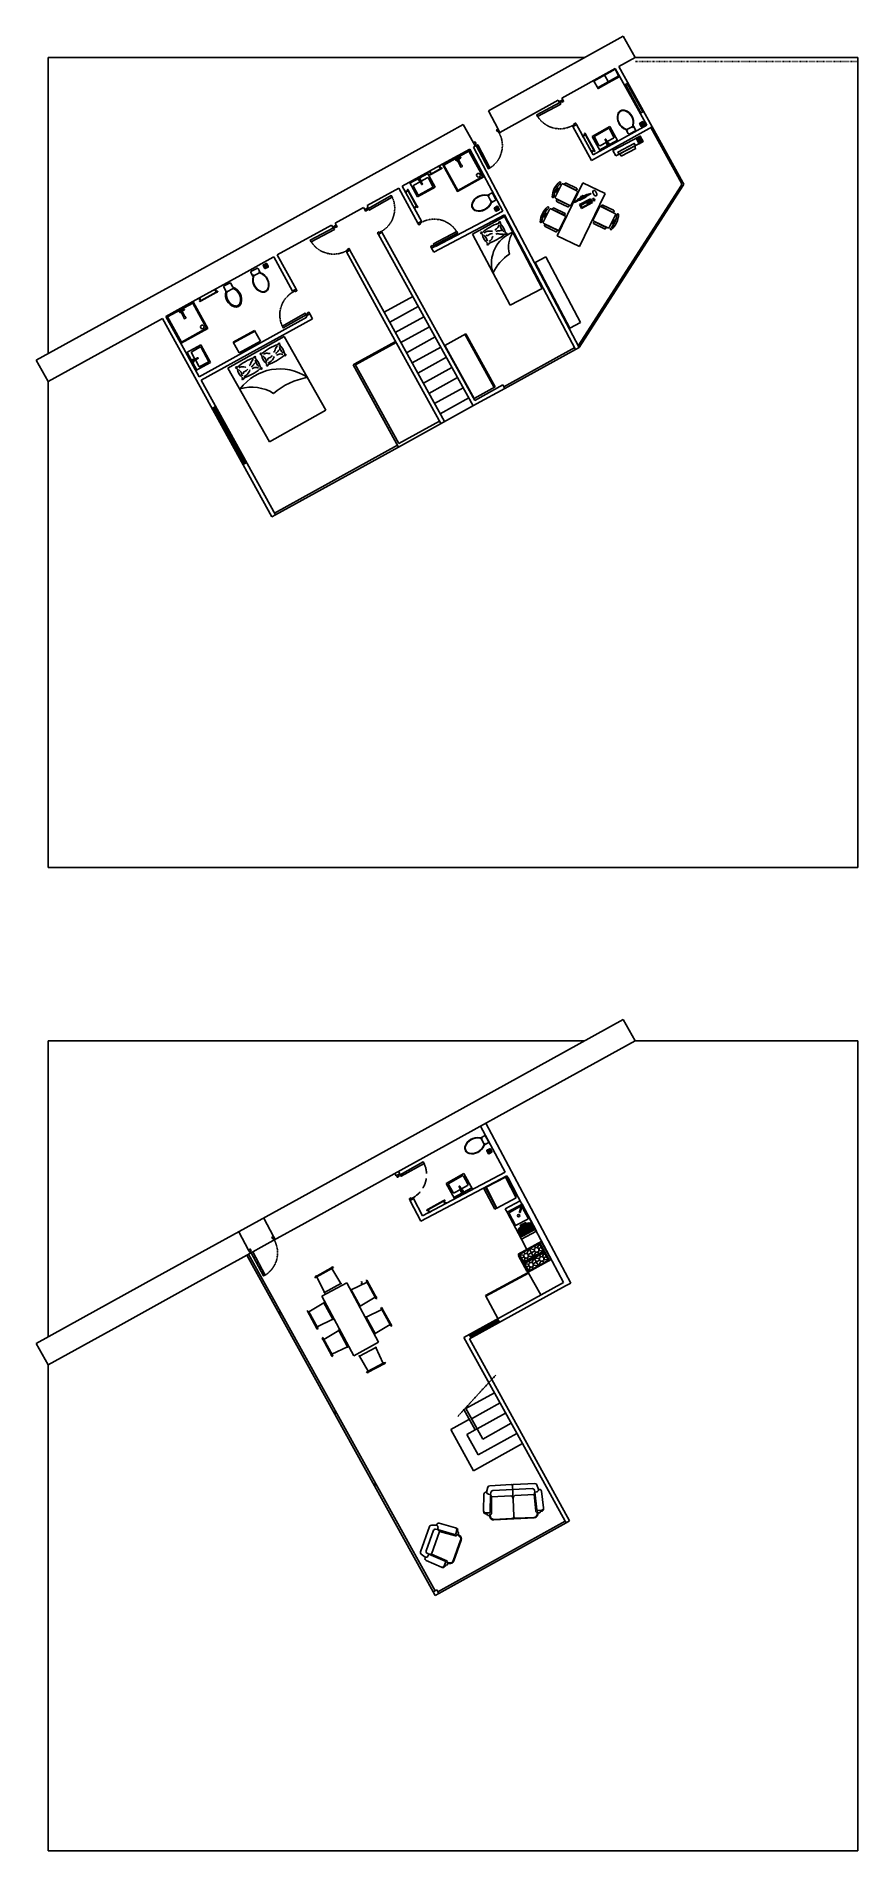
# Model space of a CAD drawing. Header units: millimetres. Extents: x 1253 to 3282, y -1705 to 2776.
import ezdxf

# ---------------------------------------------------------------- set-up
doc = ezdxf.new("R2010")
doc.units = ezdxf.units.MM
for name, pattern in [('ACAD_ISO03W100', [30, 12, -18]), ('ACAD_ISO04W100', [30, 24, -3, 0, -3]), ('HIDDEN', [0.375, 0.25, -0.125])]:
    doc.linetypes.add(name, pattern=pattern)
for name, color, linetype in [('A-DOOR-FULL', 3, 'Continuous'), ('A-FLOOR-STRS', 3, 'Continuous'), ('A-FURN', 9, 'Continuous'), ('A-GLAZ-FULL', 4, 'Continuous'), ('A-WALL-FULL-EXTR', 1, 'Continuous'), ('A-WALL-FULL-INTR', 2, 'Continuous')]:
    doc.layers.add(name, color=color, linetype=linetype)

# ---------------------------------------------------------------- blocks, each defined once
blk = doc.blocks.new('DOOR-65')
for points in [[(-0.07, 0.74), (-0.07, 0.09), (-0.025, 0.09), (-0.025, 0.74), (-0.07, 0.74)], [(-0.675, 0.09), (-0.7, 0.09), (-0.7, 0), (-0.655, 0), (-0.655, 0.045), (-0.675, 0.045), (-0.675, 0.09)], [(-0.025, 0.09), (0, 0.09), (0, 0), (-0.045, 0), (-0.045, 0.045), (-0.025, 0.045), (-0.025, 0.09)]]:
    blk.add_lwpolyline(points)
at = {"linetype": 'HIDDEN'}
blk.add_arc((-0.022, 0.089), 0.653, 94.2076, 179.8995, dxfattribs=at)

msp = doc.modelspace()

# ---------------------------------------------------------------- linework, layer by layer
at = {"linetype": 'ACAD_ISO04W100', "ltscale": 0.1}
msp.add_line((2293.7, -633.1), (2387.6, -531), dxfattribs=at)
at = {"layer": 'A-DOOR-FULL'}
for points in [[(2491.1, 2577.7), (2548.5, 2608.2), (2546.4, 2612.1), (2489, 2581.7), (2491.1, 2577.7)], [(2546.4, 2612.1), (2545.2, 2614.3), (2553.2, 2618.6), (2555.3, 2614.6), (2551.3, 2612.5), (2550.4, 2614.2), (2546.4, 2612.1)], [(2578, 2555.3), (2579.1, 2553.1), (2587.1, 2557.3), (2585, 2561.3), (2581, 2559.2), (2581.9, 2557.4), (2578, 2555.3)], [(2339.1, 2505.6), (2336.9, 2504.5), (2332.7, 2512.4), (2336.6, 2514.5), (2338.8, 2510.6), (2337, 2509.6), (2339.1, 2505.6)], [(2395.9, 2537.1), (2398.2, 2538.3), (2393.9, 2546.2), (2390, 2544.1), (2392.1, 2540.2), (2393.8, 2541.1), (2395.9, 2537.1)], [(2373.5, 2450.3), (2343.1, 2507.7), (2339.1, 2505.6), (2369.5, 2448.2), (2373.5, 2450.3)], [(2131.8, 2378.4), (2075.4, 2346.1), (2073.2, 2350), (2129.5, 2382.3), (2131.8, 2378.4)], [(2073.2, 2350), (2071.9, 2352.2), (2064.1, 2347.7), (2066.3, 2343.8), (2070.2, 2346), (2069.2, 2347.8), (2073.2, 2350)], [(1931.8, 2268.2), (1989.2, 2298.6), (1987.1, 2302.6), (1929.7, 2272.2), (1931.8, 2268.2)], [(1987.1, 2302.6), (1985.9, 2304.8), (1993.9, 2309), (1996, 2305), (1992, 2302.9), (1991.1, 2304.7), (1987.1, 2302.6)], [(2104.5, 2293.1), (2105.8, 2290.9), (2097.9, 2286.4), (2095.7, 2290.3), (2099.6, 2292.6), (2100.6, 2290.8), (2104.5, 2293.1)], [(2204.6, 2315.9), (2203.4, 2318.1), (2195.4, 2314), (2197.5, 2310), (2201.5, 2312.1), (2200.6, 2313.8), (2204.6, 2315.9)], [(2291.3, 2293.1), (2233.8, 2262.9), (2235.9, 2258.9), (2293.4, 2289.1), (2291.3, 2293.1)], [(2018.5, 2245.7), (2019.7, 2243.5), (2027.6, 2247.7), (2025.5, 2251.6), (2021.5, 2249.5), (2022.5, 2247.8), (2018.5, 2245.7)], [(2235.9, 2258.9), (2237, 2256.7), (2229, 2252.6), (2227, 2256.5), (2230.9, 2258.6), (2231.9, 2256.9), (2235.9, 2258.9)], [(1887.9, 2144.6), (1886.7, 2146.7), (1894.5, 2151.2), (1896.7, 2147.3), (1892.8, 2145.1), (1891.8, 2146.8), (1887.9, 2144.6)], [(1860.8, 2059.3), (1917.2, 2091.6), (1919.4, 2087.7), (1863, 2055.4), (1860.8, 2059.3)], [(1919.4, 2087.7), (1920.6, 2085.5), (1928.3, 2089.9), (1926.2, 2093.9), (1922.3, 2091.7), (1923.3, 2089.9), (1919.4, 2087.7)], [(1783.8, -228.6), (1781.6, -229.8), (1777.4, -221.9), (1781.4, -219.8), (1783.5, -223.7), (1781.7, -224.7), (1783.8, -228.6)], [(1840.8, -197.3), (1843, -196.2), (1838.8, -188.2), (1834.8, -190.3), (1836.9, -194.3), (1838.7, -193.4), (1840.8, -197.3)], [(1818.2, -284), (1787.8, -226.5), (1783.8, -228.6), (1814.2, -286.1), (1818.2, -284)]]:
    msp.add_lwpolyline(points, dxfattribs=at)
at = {"layer": 'A-DOOR-FULL', "linetype": 'HIDDEN'}
for centre, start, end in [((2546.4, 2612.4), 212.0944, 298.9556), ((2338.8, 2505.6), 302.0931, 28.886), ((2072.9, 2350.2), 298.9683, 25.6196), ((2235.9, 2258.6), 31.8642, 118.5155), ((1987.1, 2302.9), 212.1062, 298.7575), ((1919.6, 2087.5), 119.0443, 205.6312), ((1783.5, -228.7), 302.0952, 28.7063)]:
    msp.add_arc(centre, 65.3, start, end, dxfattribs=at)
at = {"layer": 'A-FLOOR-STRS', "ltscale": 0.1}
for p, q in [((2111.9, 2094.3), (2182.6, 2133.2)), ((2125.8, 2069.2), (2196.4, 2108.1)), ((2139.6, 2044.1), (2210.3, 2083)), ((2153.5, 2019), (2224.1, 2058)), ((2167.3, 1994), (2238, 2032.9)), ((2181.2, 1968.9), (2251.8, 2007.8)), ((2195.1, 1943.8), (2265.7, 1982.7)), ((2208.9, 1918.7), (2279.5, 1957.6)), ((2222.8, 1893.7), (2293.4, 1932.5)), ((2236.7, 1868.6), (2307.2, 1907.5)), ((2250.5, 1843.5), (2321.1, 1882.4)), ((2314, -613.4), (2384.5, -574.6)), ((2327.8, -638.5), (2398.3, -599.6)), ((2341.7, -663.6), (2412.2, -624.7)), ((2276.4, -665.3), (2322.8, -639.7)), ((2332.4, -766.9), (2276.4, -665.3)), ((2316.5, -677.5), (2337.3, -666)), ((2341.7, -663.6), (2355.5, -688.7)), ((2355.5, -688.7), (2426.1, -649.8)), ((2344.1, -727.7), (2316.5, -677.5)), ((2332.4, -766.9), (2453.8, -700)), ((2344.1, -727.7), (2439.9, -674.9))]:
    msp.add_line(p, q, dxfattribs=at)
at = {"layer": 'A-FURN', "linetype": 'ACAD_ISO03W100', "ltscale": 0.1}
msp.add_line((2731.8, 2713), (3281.8, 2713), dxfattribs=at)
at = {"layer": 'A-FURN'}
for p, q in [((2665.4, 2663.3), (2639.3, 2648.6)), ((2691.6, 2678), (2665.4, 2663.3)), ((2743.2, 2560), (2743.6, 2561.3)), ((2746.9, 2552.9), (2743.2, 2560)), ((2743.6, 2561.3), (2750.7, 2565.1)), ((2743.7, 2560), (2744, 2561)), ((2747.3, 2553.3), (2743.7, 2560)), ((2744, 2561), (2750.7, 2564.5)), ((2744.8, 2560.3), (2750.8, 2563.4)), ((2744.8, 2560.1), (2744.8, 2560.3)), ((2748, 2554.1), (2744.8, 2560.1)), ((2754.1, 2557.3), (2748.1, 2554.1)), ((2754.9, 2556.6), (2748.2, 2553)), ((2755.3, 2556.2), (2748.3, 2552.5)), ((2750.7, 2565.1), (2752, 2564.6)), ((2750.7, 2564.5), (2751.7, 2564.2)), ((2750.8, 2563.4), (2751, 2563.4)), ((2751, 2563.4), (2754.1, 2557.4)), ((2751.7, 2564.2), (2755.2, 2557.5)), ((2752, 2564.6), (2755.8, 2557.6)), ((2754.1, 2557.4), (2754.1, 2557.3)), ((2755.2, 2557.5), (2754.9, 2556.6)), ((2755.8, 2557.6), (2755.3, 2556.2)), ((2601.6, 2532.2), (2601.1, 2532)), ((2601.1, 2532), (2604, 2526.8)), ((2604.4, 2527.1), (2601.6, 2532.2)), ((2602.7, 2530.2), (2608.2, 2533.2)), ((2603.3, 2529.1), (2608.8, 2532.2)), ((2604, 2526.8), (2604.4, 2527.1)), ((2608.3, 2536), (2607.3, 2535.4)), ((2607.3, 2535.4), (2607.4, 2535.2)), ((2607.4, 2535.2), (2608.4, 2535.8)), ((2607.7, 2534.7), (2608.7, 2535.2)), ((2607.7, 2534.7), (2607.8, 2534.5)), ((2607.8, 2534.5), (2608.8, 2535.1)), ((2608, 2534.1), (2609, 2534.6)), ((2608, 2534.1), (2608.2, 2533.7)), ((2608.2, 2533.7), (2608, 2533.6)), ((2608, 2533.6), (2609, 2531.8)), ((2608.2, 2533.7), (2609.3, 2534.3)), ((2608.4, 2535.8), (2608.3, 2536)), ((2608.8, 2535.1), (2608.7, 2535.2)), ((2609.3, 2534.3), (2609, 2534.6)), ((2609, 2531.8), (2609.2, 2531.9)), ((2610.2, 2532.5), (2609.2, 2531.9)), ((2609.2, 2531.9), (2609.3, 2531.8)), ((2609.5, 2534.4), (2609.3, 2534.3)), ((2609.3, 2531.8), (2609.4, 2531.8)), ((2609.4, 2531.8), (2610.2, 2532.3)), ((2609.4, 2531.8), (2629.9, 2494.7)), ((2610.5, 2532.6), (2609.5, 2534.4)), ((2610.2, 2532.5), (2610.5, 2532.6)), ((2610.3, 2532.3), (2610.2, 2532.5)), ((2630.8, 2495.2), (2610.2, 2532.3)), ((2610.2, 2532.3), (2610.3, 2532.3)), ((2669.6, 2552.8), (2625.9, 2528.4)), ((2625.9, 2528.4), (2645.9, 2492.4)), ((2631.7, 2526.1), (2642.7, 2506.2)), ((2665.6, 2547.4), (2632.5, 2528.9)), ((2688.3, 2519), (2644.5, 2494.8)), ((2645.4, 2505.4), (2660.9, 2514)), ((2663.3, 2515.3), (2678.7, 2523.8)), ((2679.5, 2526.5), (2668.3, 2546.6)), ((2689.6, 2516.6), (2669.6, 2552.8)), ((2727.8, 2553.7), (2710, 2544.3)), ((2710, 2544.3), (2714.8, 2535.2)), ((2710.9, 2544.8), (2711.6, 2543.4)), ((2714.2, 2544.8), (2711.6, 2543.4)), ((2713.5, 2546.2), (2714.2, 2544.8)), ((2718.1, 2534.2), (2718.6, 2534.5)), ((2718.6, 2534.5), (2731.1, 2541.1)), ((2726.9, 2553.3), (2724.2, 2551.9)), ((2724.2, 2551.9), (2724.9, 2550.5)), ((2727.6, 2551.9), (2724.9, 2550.5)), ((2726.9, 2553.3), (2727.6, 2551.9)), ((2732.6, 2544.6), (2727.8, 2553.7)), ((2731.2, 2541.1), (2731.7, 2541.4)), ((2748.3, 2552.5), (2746.9, 2552.9)), ((2748.2, 2553), (2747.3, 2553.3)), ((2748.1, 2554.1), (2748, 2554.1)), ((2287.6, 2472.8), (2290, 2468.4)), ((2290, 2468.4), (2292.6, 2469.8)), ((2292.6, 2469.8), (2290.2, 2474.2)), ((2290.5, 2468.6), (2291.4, 2466.9)), ((2291.4, 2466.9), (2293.2, 2467.8)), ((2291.8, 2472.7), (2292, 2473.1)), ((2291.9, 2472.2), (2291.8, 2472.7)), ((2292.6, 2471.1), (2291.9, 2472.2)), ((2292, 2473.1), (2292.3, 2473.4)), ((2292.4, 2470.5), (2292.2, 2470.6)), ((2292.3, 2473.4), (2293.1, 2473.7)), ((2292.6, 2470.6), (2292.4, 2470.5)), ((2292.6, 2471.1), (2293.1, 2470.1)), ((2294.8, 2471), (2292.6, 2469.8)), ((2292.7, 2470.8), (2292.6, 2470.6)), ((2293.1, 2473.7), (2294.4, 2474.2)), ((2293.2, 2467.8), (2295.8, 2469.3)), ((2296.2, 2469.2), (2293.7, 2467.9)), ((2293.7, 2467.9), (2294.1, 2467.2)), ((2294.3, 2472.5), (2294.1, 2472)), ((2294.1, 2472), (2294.2, 2471.6)), ((2294.1, 2468.3), (2294.2, 2468.2)), ((2299.9, 2456.7), (2294.1, 2467.2)), ((2296.4, 2473.4), (2294.2, 2471.8)), ((2294.2, 2471.6), (2294.6, 2470.9)), ((2294.2, 2468.1), (2294.2, 2468.2)), ((2294.6, 2472.7), (2294.3, 2472.5)), ((2294.4, 2474.2), (2297.5, 2475.4)), ((2294.6, 2472.7), (2301.2, 2475.2)), ((2295.8, 2469.3), (2294.8, 2471)), ((2301.3, 2475.3), (2295.2, 2470.4)), ((2295.6, 2469.2), (2295.7, 2469)), ((2296.2, 2469.2), (2302.3, 2458.1)), ((2297.5, 2475.4), (2300.6, 2476.5)), ((2300.6, 2476.5), (2300.9, 2476.6)), ((2300.9, 2476.6), (2301.3, 2476.4)), ((2301.3, 2476.4), (2301.5, 2476.2)), ((2301.5, 2475.6), (2301.3, 2475.3)), ((2301.3, 2475.3), (2301.3, 2475.3)), ((2301.5, 2476.2), (2301.6, 2475.9)), ((2301.6, 2475.9), (2301.5, 2475.6)), ((2622.8, 2492.8), (2623.2, 2493.1)), ((2625.7, 2487.6), (2622.8, 2492.8)), ((2623.2, 2493.1), (2626.1, 2487.9)), ((2624.4, 2491), (2629.9, 2494)), ((2625, 2489.9), (2630.4, 2493)), ((2626.1, 2487.9), (2625.7, 2487.6)), ((2629.9, 2494.5), (2629.7, 2494.4)), ((2629.7, 2494.4), (2630.6, 2492.6)), ((2629.9, 2494.7), (2629.8, 2494.7)), ((2629.8, 2494.7), (2629.9, 2494.5)), ((2629.9, 2494.7), (2630.8, 2495.2)), ((2630.9, 2495.1), (2629.9, 2494.5)), ((2630.6, 2492.6), (2630.9, 2492.7)), ((2630.9, 2495.1), (2630.8, 2495.2)), ((2630.8, 2495.2), (2630.8, 2495.2)), ((2631.1, 2495.2), (2630.9, 2495.1)), ((2630.9, 2492.7), (2631.9, 2493.3)), ((2630.9, 2492.7), (2631.1, 2492.4)), ((2632.1, 2493.4), (2631.1, 2495.2)), ((2631.1, 2492.4), (2632.1, 2492.9)), ((2631.3, 2491.9), (2632.3, 2492.5)), ((2631.3, 2491.9), (2631.4, 2491.8)), ((2631.4, 2491.8), (2632.4, 2492.3)), ((2631.7, 2491.2), (2632.7, 2491.7)), ((2631.7, 2491.2), (2631.8, 2491)), ((2631.8, 2491), (2632.8, 2491.6)), ((2631.9, 2493.3), (2632.1, 2493.4)), ((2632.1, 2492.9), (2631.9, 2493.3)), ((2632.4, 2492.3), (2632.3, 2492.5)), ((2219.7, 2436.5), (2175.9, 2412.4)), ((2203.3, 2417.4), (2218.7, 2425.8)), ((2218.4, 2438.9), (2238.4, 2402.6)), ((2221.4, 2425), (2232.5, 2404.9)), ((2221.6, 2440.5), (2226.8, 2443.3)), ((2221.9, 2440), (2221.6, 2440.5)), ((2227, 2442.9), (2221.9, 2440)), ((2223.9, 2441.2), (2227, 2435.7)), ((2225, 2441.7), (2228, 2436.2)), ((2225.2, 2434.4), (2225, 2434.3)), ((2225, 2434.3), (2225.6, 2433.3)), ((2225.2, 2434.4), (2225.7, 2433.4)), ((2225.6, 2433.3), (2225.7, 2433.4)), ((2225.9, 2434.8), (2225.8, 2434.7)), ((2225.8, 2434.7), (2226.3, 2433.7)), ((2225.9, 2434.8), (2226.5, 2433.8)), ((2226.7, 2435.3), (2226.3, 2435.1)), ((2226.3, 2435.1), (2226.9, 2434)), ((2226.3, 2433.7), (2226.5, 2433.8)), ((2228.4, 2436.5), (2226.6, 2435.5)), ((2226.6, 2435.5), (2226.7, 2435.3)), ((2226.7, 2435.3), (2227.3, 2434.2)), ((2226.8, 2443.3), (2227, 2442.9)), ((2226.9, 2434), (2227.3, 2434.2)), ((2227.3, 2434.2), (2227.4, 2434)), ((2227.4, 2434), (2229.2, 2435)), ((2228.5, 2436.2), (2228.4, 2436.5)), ((2228.6, 2436.3), (2228.5, 2436.2)), ((2229.1, 2435.2), (2228.5, 2436.2)), ((2228.7, 2436.2), (2228.6, 2436.3)), ((2228.7, 2436.2), (2229.2, 2435.4)), ((2229.1, 2435.2), (2229.2, 2435.3)), ((2229.2, 2435), (2229.1, 2435.2)), ((2229.2, 2435.3), (2229.2, 2435.4)), ((2250.8, 2456.5), (2245.6, 2453.7)), ((2245.6, 2453.7), (2245.9, 2453.2)), ((2245.9, 2453.2), (2251.1, 2456.1)), ((2247.9, 2454.4), (2251, 2448.9)), ((2249, 2454.9), (2252, 2449.4)), ((2250.6, 2448.7), (2252.4, 2449.6)), ((2250.7, 2448.4), (2250.6, 2448.7)), ((2250.6, 2448.3), (2250.6, 2448.4)), ((2250.6, 2448.4), (2250.7, 2448.4)), ((2250.6, 2448.3), (2251.1, 2447.4)), ((2251.3, 2447.4), (2250.7, 2448.4)), ((2251.1, 2456.1), (2250.8, 2456.5)), ((2251.3, 2447.4), (2251.1, 2447.3)), ((2251.1, 2447.3), (2251.1, 2447.4)), ((2251.4, 2447.2), (2251.3, 2447.4)), ((2253.2, 2448.2), (2251.4, 2447.2)), ((2252.4, 2449.6), (2252.5, 2449.4)), ((2252.5, 2449.4), (2252.9, 2449.6)), ((2252.5, 2449.4), (2253, 2448.4)), ((2252.9, 2449.6), (2253.4, 2448.6)), ((2253.4, 2448.6), (2253, 2448.4)), ((2253, 2448.4), (2253.2, 2448.2)), ((2253.3, 2449.9), (2253.9, 2448.8)), ((2253.3, 2449.9), (2253.4, 2449.9)), ((2253.4, 2449.9), (2254, 2448.9)), ((2254, 2448.9), (2253.9, 2448.8)), ((2254, 2450.3), (2254.2, 2450.4)), ((2254, 2450.3), (2254.6, 2449.2)), ((2254.2, 2450.4), (2254.8, 2449.3)), ((2254.8, 2449.3), (2254.6, 2449.2)), ((2299.5, 2455.8), (2299.9, 2456.7)), ((2299.7, 2454.2), (2299.5, 2455.8)), ((2300.8, 2452.9), (2299.7, 2454.2)), ((2302.5, 2452.5), (2300.8, 2452.9)), ((2302.3, 2458.1), (2303.8, 2457.5)), ((2304.1, 2453.2), (2302.5, 2452.5)), ((2303.8, 2457.5), (2304.9, 2456.2)), ((2304.9, 2454.5), (2304.1, 2453.2)), ((2304.9, 2456.2), (2304.9, 2454.5)), ((2341.2, 2434.8), (2340.6, 2432.5)), ((2340.6, 2432.5), (2341.1, 2430.2)), ((2341.1, 2430.2), (2342.8, 2428.5)), ((2343, 2436.4), (2341.2, 2434.8)), ((2342.8, 2428.5), (2345.1, 2427.8)), ((2345.1, 2436.9), (2343, 2436.4)), ((2346.2, 2436.6), (2345.1, 2436.9)), ((2345.1, 2427.8), (2347.2, 2428.4)), ((2346.2, 2436.6), (2347.6, 2436.1)), ((2347.2, 2428.4), (2349, 2430)), ((2349, 2434.6), (2347.6, 2436.1)), ((2349.7, 2432.3), (2349, 2434.6)), ((2349, 2430), (2349.7, 2432.3)), ((2163.8, 2393.9), (2163.4, 2393.7)), ((2163.4, 2393.7), (2166.3, 2388.5)), ((2166.7, 2388.8), (2163.8, 2393.9)), ((2165, 2391.9), (2170.5, 2394.9)), ((2165.6, 2390.8), (2171, 2393.9)), ((2166.3, 2388.5), (2166.7, 2388.8)), ((2170.6, 2397.7), (2169.5, 2397.1)), ((2169.5, 2397.1), (2169.6, 2396.9)), ((2169.6, 2396.9), (2170.6, 2397.5)), ((2169.9, 2396.3), (2171, 2396.9)), ((2169.9, 2396.3), (2170, 2396.2)), ((2170, 2396.2), (2171.1, 2396.8)), ((2170.3, 2395.8), (2171.3, 2396.3)), ((2170.3, 2395.8), (2170.5, 2395.4)), ((2170.5, 2395.4), (2170.3, 2395.3)), ((2170.3, 2395.3), (2171.2, 2393.5)), ((2170.5, 2395.4), (2171.5, 2396)), ((2170.6, 2397.5), (2170.6, 2397.7)), ((2171.1, 2396.8), (2171, 2396.9)), ((2171.2, 2393.5), (2171.5, 2393.6)), ((2171.5, 2396), (2171.3, 2396.3)), ((2171.7, 2396.1), (2171.5, 2396)), ((2172.5, 2394.2), (2171.5, 2393.6)), ((2171.5, 2393.6), (2171.5, 2393.5)), ((2171.5, 2393.5), (2171.6, 2393.5)), ((2171.6, 2393.5), (2172.5, 2394)), ((2171.6, 2393.5), (2192.1, 2356.4)), ((2172.7, 2394.3), (2171.7, 2396.1)), ((2172.5, 2394.2), (2172.7, 2394.3)), ((2172.6, 2394), (2172.5, 2394.2)), ((2193, 2356.9), (2172.5, 2394)), ((2172.5, 2394), (2172.6, 2394)), ((2194.4, 2378.7), (2174.6, 2414.9)), ((2195.6, 2384.8), (2184.6, 2404.8)), ((2185.4, 2407.5), (2200.9, 2416)), ((2238.4, 2402.6), (2194.4, 2378.7)), ((2231.7, 2402.2), (2198.3, 2384)), ((2377.2, 2388), (2368.1, 2383.2)), ((2368.1, 2383.2), (2377.5, 2365.4)), ((2368.6, 2382.3), (2369.9, 2383)), ((2368.6, 2382.3), (2370, 2379.7)), ((2369.9, 2383), (2371.3, 2380.4)), ((2370, 2379.7), (2371.3, 2380.4)), ((2380.7, 2386.5), (2380.4, 2387.1)), ((2387.4, 2374), (2380.7, 2386.5)), ((2534.7, 2378), (2549.9, 2409.7)), ((2535.4, 2392), (2539.7, 2400.9)), ((2536.5, 2391.6), (2540.7, 2400.4)), ((2537.7, 2391), (2541.9, 2399.8)), ((2589.4, 2386.3), (2539.6, 2282.8)), ((2553.2, 2410.8), (2588.3, 2393.9)), ((2559.3, 2408.5), (2585.4, 2395.9)), ((2561.5, 2413), (2587.5, 2400.4)), ((2589.5, 2390.7), (2574.3, 2359)), ((2616.9, 2385.3), (2586.7, 2369.3)), ((2602.6, 2413.9), (2589.4, 2386.3)), ((2612.6, 2384.6), (2589.7, 2372.5)), ((2595.5, 2374.4), (2595.2, 2375)), ((2610.4, 2379), (2595.5, 2371.1)), ((2595.9, 2374.6), (2595.5, 2375.2)), ((2610.6, 2378.6), (2595.7, 2370.7)), ((2596.2, 2374.8), (2595.9, 2375.4)), ((2596, 2375.8), (2597.1, 2378.9)), ((2596.6, 2375), (2596.3, 2375.6)), ((2596.5, 2376.1), (2597.5, 2378.7)), ((2596.9, 2375.2), (2596.6, 2375.8)), ((2597.3, 2375.4), (2597, 2375.9)), ((2597.6, 2375.5), (2597.3, 2376.1)), ((2602, 2381.9), (2597.8, 2379.7)), ((2602.2, 2381.6), (2598, 2379.3)), ((2657.8, 2387.4), (2602.6, 2413.9)), ((2605.7, 2381), (2603, 2381.7)), ((2606.2, 2381.2), (2603.1, 2382)), ((2605.6, 2379.8), (2605.3, 2380.3)), ((2605.9, 2379.9), (2605.6, 2380.5)), ((2606.3, 2380.1), (2606, 2380.7)), ((2606.6, 2380.3), (2606.3, 2380.9)), ((2607, 2380.5), (2606.7, 2381.1)), ((2607.3, 2380.7), (2607, 2381.3)), ((2607.7, 2380.9), (2607.4, 2381.5)), ((2608, 2381.1), (2607.7, 2381.6)), ((2608.4, 2381.2), (2608.1, 2381.8)), ((2608.7, 2381.4), (2608.4, 2382)), ((2609.1, 2381.6), (2608.8, 2382.2)), ((2609.4, 2381.8), (2609.1, 2382.4)), ((2609.8, 2382), (2609.5, 2382.6)), ((2610.1, 2382.2), (2609.8, 2382.8)), ((2610.3, 2379.8), (2609.9, 2379.9)), ((2610.5, 2382.4), (2610.2, 2382.9)), ((2610.4, 2380.2), (2610.4, 2380.2)), ((2610.8, 2382.5), (2610.5, 2383.1)), ((2611.2, 2382.7), (2610.9, 2383.3)), ((2611.5, 2382.9), (2611.2, 2383.5)), ((2611.9, 2383.1), (2611.6, 2383.7)), ((2612.2, 2383.3), (2611.9, 2383.9)), ((2612.6, 2383.5), (2612.3, 2384.1)), ((2616.9, 2385.3), (2612.6, 2384.6)), ((2612.9, 2383.7), (2612.6, 2384.2)), ((2613.3, 2383.8), (2613, 2384.4)), ((2613.7, 2384), (2613.3, 2384.6)), ((2614, 2384.2), (2613.7, 2384.8)), ((2616.9, 2385.3), (2622.5, 2387.3)), ((2627.9, 2389.6), (2631.2, 2383.3)), ((2637.4, 2386.6), (2634.1, 2392.9)), ((2644.5, 2359.8), (2657.8, 2387.4)), ((2185, 2354.5), (2185.5, 2354.7)), ((2187.9, 2349.3), (2185, 2354.5)), ((2185.5, 2354.7), (2188.4, 2349.6)), ((2186.6, 2352.7), (2192.1, 2355.7)), ((2187.2, 2351.6), (2192.7, 2354.7)), ((2188.4, 2349.6), (2187.9, 2349.3)), ((2192.1, 2356.2), (2191.9, 2356.1)), ((2191.9, 2356.1), (2192.9, 2354.3)), ((2192.1, 2356.4), (2192, 2356.3)), ((2192, 2356.3), (2192.1, 2356.2)), ((2192.1, 2356.4), (2193, 2356.9)), ((2193.2, 2356.8), (2192.1, 2356.2)), ((2192.9, 2354.3), (2193.1, 2354.4)), ((2193.1, 2356.9), (2193, 2356.9)), ((2193.2, 2356.8), (2193.1, 2356.9)), ((2193.1, 2354.4), (2194.1, 2355)), ((2193.1, 2354.4), (2193.3, 2354)), ((2193.4, 2356.9), (2193.2, 2356.8)), ((2193.3, 2354), (2194.3, 2354.6)), ((2194.4, 2355.1), (2193.4, 2356.9)), ((2193.6, 2353.6), (2194.6, 2354.2)), ((2193.6, 2353.5), (2194.7, 2354)), ((2193.6, 2353.6), (2193.6, 2353.5)), ((2194, 2352.9), (2195, 2353.4)), ((2194, 2352.7), (2195.1, 2353.3)), ((2194, 2352.9), (2194, 2352.7)), ((2194.1, 2355), (2194.4, 2355.1)), ((2194.3, 2354.6), (2194.1, 2355)), ((2194.7, 2354), (2194.6, 2354.2)), ((2375.7, 2368.9), (2377, 2369.6)), ((2377, 2369.6), (2378.4, 2367)), ((2377.1, 2366.3), (2378.4, 2367)), ((2377.5, 2365.4), (2386.7, 2370.3)), ((2383.8, 2350.8), (2384.3, 2352.2)), ((2387.6, 2343.8), (2383.8, 2350.8)), ((2384.3, 2352.2), (2391.3, 2355.9)), ((2384.4, 2350.9), (2384.7, 2351.8)), ((2387.9, 2344.2), (2384.4, 2350.9)), ((2384.7, 2351.8), (2391.4, 2355.4)), ((2385.5, 2351.1), (2391.5, 2354.3)), ((2385.5, 2351), (2385.5, 2351.1)), ((2388.6, 2345), (2385.5, 2351)), ((2387.7, 2373.5), (2387.4, 2374)), ((2388.9, 2343.3), (2387.6, 2343.8)), ((2388.9, 2343.9), (2387.9, 2344.2)), ((2388.8, 2345), (2388.6, 2345)), ((2394.8, 2348.1), (2388.8, 2345)), ((2395.6, 2347.4), (2388.9, 2343.9)), ((2396, 2347.1), (2388.9, 2343.3)), ((2391.3, 2355.9), (2392.7, 2355.5)), ((2391.4, 2355.4), (2392.3, 2355.1)), ((2391.5, 2354.3), (2391.6, 2354.3)), ((2391.6, 2354.3), (2394.8, 2348.3)), ((2392.3, 2355.1), (2395.9, 2348.4)), ((2392.7, 2355.5), (2396.4, 2348.4)), ((2394.8, 2348.3), (2394.8, 2348.1)), ((2395.9, 2348.4), (2395.6, 2347.4)), ((2396.4, 2348.4), (2396, 2347.1)), ((2409.5, 2330.3), (2502.8, 2153)), ((2505.1, 2316.5), (2520.3, 2348.1)), ((2505.8, 2330.5), (2510.1, 2339.4)), ((2506.9, 2330), (2511.1, 2338.9)), ((2508.1, 2329.5), (2512.3, 2338.3)), ((2523.6, 2349.3), (2558.7, 2332.4)), ((2529.7, 2346.9), (2555.8, 2334.4)), ((2531.9, 2351.4), (2557.9, 2338.9)), ((2571, 2357.9), (2535.9, 2374.8)), ((2539.4, 2367), (2565.4, 2354.5)), ((2541.5, 2371.5), (2567.6, 2359)), ((2586.7, 2369.3), (2581.9, 2365.8)), ((2586.7, 2369.3), (2589.7, 2372.5)), ((2590.6, 2371.8), (2590.3, 2372.4)), ((2590.9, 2372), (2590.6, 2372.6)), ((2591.3, 2372.2), (2591, 2372.8)), ((2591.6, 2372.4), (2591.3, 2373)), ((2592, 2372.6), (2591.7, 2373.2)), ((2592.3, 2372.8), (2592, 2373.3)), ((2592.7, 2372.9), (2592.4, 2373.5)), ((2593, 2373.1), (2592.7, 2373.7)), ((2593.4, 2373.3), (2593.1, 2373.9)), ((2593.7, 2373.5), (2593.4, 2374.1)), ((2594.1, 2373.7), (2593.8, 2374.3)), ((2594.4, 2373.9), (2594.1, 2374.5)), ((2594.8, 2374.1), (2594.5, 2374.6)), ((2594.5, 2371.8), (2594.6, 2371.8)), ((2594.6, 2359.8), (2621.6, 2374.1)), ((2599.5, 2350.5), (2594.6, 2359.8)), ((2595.2, 2374.2), (2594.8, 2374.8)), ((2644.5, 2359.8), (2594.8, 2256.3)), ((2594.9, 2371.6), (2595.1, 2372.1)), ((2596.9, 2359.7), (2611.2, 2367.3)), ((2597.4, 2358.7), (2596.9, 2359.7)), ((2597.4, 2372.1), (2597, 2373.1)), ((2597.4, 2358.7), (2611.7, 2366.3)), ((2597.9, 2357.9), (2612.2, 2365.5)), ((2600.7, 2352.5), (2597.9, 2357.9)), ((2626.3, 2365.3), (2599.3, 2351)), ((2626.5, 2364.8), (2599.5, 2350.5)), ((2615, 2360.1), (2600.7, 2352.5)), ((2611.7, 2366.3), (2611.2, 2367.3)), ((2612.1, 2367.8), (2616.6, 2370.2)), ((2612.7, 2366.8), (2612.1, 2367.8)), ((2615, 2360.1), (2612.2, 2365.5)), ((2612.7, 2366.8), (2617.1, 2369.2)), ((2613.1, 2366), (2617.6, 2368.3)), ((2614.1, 2364), (2613.1, 2366)), ((2618.6, 2366.4), (2614.1, 2364)), ((2615.1, 2362.2), (2619.6, 2364.5)), ((2616, 2360.6), (2615.1, 2362.2)), ((2620.4, 2363), (2616, 2360.6)), ((2617.1, 2369.2), (2616.6, 2370.2)), ((2618.6, 2366.4), (2617.6, 2368.3)), ((2618.4, 2368.8), (2622, 2370.7)), ((2621.2, 2363.4), (2618.4, 2368.8)), ((2620.4, 2363), (2619.6, 2364.5)), ((2621.2, 2363.4), (2624.9, 2365.3)), ((2621.6, 2374.1), (2626.5, 2364.8)), ((2624.9, 2365.3), (2622, 2370.7)), ((2643.7, 2354), (2628.5, 2322.3)), ((2682.1, 2338.2), (2647, 2355.1)), ((2676.5, 2341.5), (2650.4, 2354)), ((2678.6, 2346), (2652.6, 2358.5)), ((2668.1, 2303.3), (2683.3, 2335)), ((2423.2, 2111.1), (2330.7, 2286.8)), ((2541.4, 2296.4), (2506.3, 2313.2)), ((2509.8, 2305.4), (2535.8, 2292.9)), ((2511.9, 2309.9), (2538, 2297.4)), ((2559.9, 2329.1), (2544.7, 2297.5)), ((2629.7, 2319.1), (2664.8, 2302.2)), ((2656.5, 2300), (2630.5, 2312.6)), ((2658.7, 2304.5), (2632.6, 2317.1)), ((2676.2, 2313), (2680.4, 2321.8)), ((2677.4, 2312.4), (2681.6, 2321.3)), ((2678.4, 2311.9), (2682.7, 2320.8)), ((2594.8, 2256.3), (2539.6, 2282.8)), ((1784.6, 2195.7), (1784.1, 2195.4)), ((1797.2, 2202.4), (1784.6, 2195.7)), ((1797.7, 2202.6), (1797.2, 2202.4)), ((1805.8, 2192.5), (1800.9, 2201.7)), ((1813.4, 2209.4), (1813.8, 2210.7)), ((1817.2, 2202.3), (1813.4, 2209.4)), ((1813.8, 2210.7), (1820.9, 2214.5)), ((1814, 2209.4), (1814.3, 2210.4)), ((1817.5, 2202.7), (1814, 2209.4)), ((1814.3, 2210.4), (1820.9, 2213.9)), ((1815, 2209.5), (1815.1, 2209.7)), ((1818.2, 2203.6), (1815, 2209.5)), ((1815.1, 2209.7), (1821.1, 2212.9)), ((1818.5, 2201.9), (1817.2, 2202.3)), ((1818.5, 2202.4), (1817.5, 2202.7)), ((1818.4, 2203.5), (1818.2, 2203.6)), ((1824.3, 2206.7), (1818.4, 2203.5)), ((1825.2, 2206), (1818.5, 2202.4)), ((1825.6, 2205.6), (1818.5, 2201.9)), ((1820.9, 2214.5), (1822.2, 2214.1)), ((1820.9, 2213.9), (1821.9, 2213.6)), ((1821.1, 2212.9), (1821.2, 2212.8)), ((1821.2, 2212.8), (1824.4, 2206.8)), ((1821.9, 2213.6), (1825.5, 2207)), ((1822.2, 2214.1), (1826, 2207)), ((1824.4, 2206.8), (1824.3, 2206.7)), ((1825.5, 2207), (1825.2, 2206)), ((1826, 2207), (1825.6, 2205.6)), ((1697.1, 2152.1), (1691.9, 2149.3)), ((1692.2, 2148.8), (1697.3, 2151.7)), ((1697.3, 2151.7), (1697.1, 2152.1)), ((1720.7, 2146.7), (1715.9, 2155.8)), ((1716.8, 2159), (1730.5, 2166.2)), ((1733.7, 2165.2), (1738.5, 2156.1)), ((1783.1, 2192.2), (1788, 2183.1)), ((1788, 2183.1), (1805.8, 2192.5)), ((1788.2, 2184.9), (1790.8, 2186.3)), ((1788.9, 2183.5), (1788.2, 2184.9)), ((1788.9, 2183.5), (1791.5, 2185)), ((1791.5, 2185), (1790.8, 2186.3)), ((1801.5, 2192), (1804.2, 2193.4)), ((1802.2, 2190.6), (1801.5, 2192)), ((1804.9, 2192.1), (1804.2, 2193.4)), ((2502.8, 2153), (2423.2, 2111.1)), ((1652.7, 2127.6), (1657.9, 2130.5)), ((1653, 2127.2), (1652.7, 2127.6)), ((1658.1, 2130), (1653, 2127.2)), ((1655, 2128.3), (1658.1, 2122.8)), ((1656.1, 2128.9), (1659.1, 2123.4)), ((1656.3, 2121.6), (1656.1, 2121.5)), ((1656.1, 2121.5), (1656.7, 2120.4)), ((1656.3, 2121.6), (1656.8, 2120.5)), ((1657, 2122), (1656.8, 2121.9)), ((1656.8, 2121.9), (1657.4, 2120.9)), ((1657, 2122), (1657.6, 2120.9)), ((1657.8, 2122.4), (1657.4, 2122.2)), ((1657.4, 2122.2), (1658, 2121.2)), ((1657.4, 2120.9), (1657.6, 2120.9)), ((1659.5, 2123.6), (1657.7, 2122.6)), ((1657.7, 2122.6), (1657.8, 2122.4)), ((1657.8, 2122.4), (1658.4, 2121.4)), ((1657.9, 2130.5), (1658.1, 2130)), ((1658, 2121.2), (1658.4, 2121.4)), ((1658.4, 2121.4), (1658.5, 2121.2)), ((1658.5, 2121.2), (1660.3, 2122.2)), ((1659.6, 2123.4), (1659.5, 2123.6)), ((1659.7, 2123.5), (1659.6, 2123.4)), ((1660.2, 2122.4), (1659.6, 2123.4)), ((1659.8, 2123.4), (1659.7, 2123.5)), ((1696.9, 2143.9), (1659.8, 2123.4)), ((1659.8, 2123.4), (1660.3, 2122.5)), ((1660.2, 2122.4), (1660.3, 2122.5)), ((1660.3, 2122.2), (1660.2, 2122.4)), ((1660.3, 2122.5), (1697.4, 2143)), ((1660.3, 2122.5), (1660.3, 2122.5)), ((1691.9, 2149.3), (1692.2, 2148.8)), ((1694.2, 2150), (1697.2, 2144.5)), ((1695.3, 2150.6), (1698.3, 2145.1)), ((1698.7, 2145.3), (1696.9, 2144.3)), ((1696.9, 2144.3), (1697, 2144.1)), ((1697, 2144.1), (1696.9, 2144)), ((1696.9, 2144), (1696.9, 2143.9)), ((1696.9, 2143.9), (1697.4, 2143)), ((1697.6, 2143), (1697, 2144.1)), ((1697.4, 2143), (1697.4, 2143)), ((1697.4, 2143), (1697.6, 2143)), ((1697.6, 2143), (1697.7, 2142.8)), ((1697.7, 2142.8), (1699.5, 2143.8)), ((1698.8, 2145.1), (1698.7, 2145.3)), ((1699.1, 2145.3), (1698.8, 2145.1)), ((1698.8, 2145.1), (1699.3, 2144)), ((1699.1, 2145.3), (1699.7, 2144.2)), ((1699.3, 2144), (1699.7, 2144.2)), ((1699.5, 2143.8), (1699.3, 2144)), ((1699.7, 2145.6), (1699.6, 2145.5)), ((1699.6, 2145.5), (1700.2, 2144.5)), ((1699.7, 2145.6), (1700.3, 2144.6)), ((1700.2, 2144.5), (1700.3, 2144.6)), ((1700.5, 2146), (1700.3, 2145.9)), ((1700.3, 2145.9), (1700.9, 2144.9)), ((1701, 2145), (1700.5, 2146)), ((1700.9, 2144.9), (1701, 2145)), ((1605.3, 2098.1), (1607.7, 2093.7)), ((1607.7, 2093.7), (1610.4, 2095.2)), ((1610.4, 2095.2), (1607.9, 2099.5)), ((1608.2, 2094), (1609.1, 2092.2)), ((1609.1, 2092.2), (1610.9, 2093.2)), ((1609.5, 2098), (1609.7, 2098.5)), ((1609.7, 2097.6), (1609.5, 2098)), ((1609.7, 2098.5), (1610, 2098.7)), ((1610.3, 2096.4), (1609.7, 2097.6)), ((1610, 2098.7), (1610.8, 2099)), ((1610.1, 2095.9), (1610, 2095.9)), ((1610.3, 2095.9), (1610.1, 2095.9)), ((1610.3, 2096.4), (1610.8, 2095.4)), ((1610.5, 2096.1), (1610.3, 2095.9)), ((1612.6, 2096.4), (1610.4, 2095.2)), ((1610.8, 2099), (1612.1, 2099.5)), ((1610.9, 2093.2), (1613.5, 2094.6)), ((1613.9, 2094.6), (1611.4, 2093.2)), ((1611.4, 2093.2), (1611.8, 2092.5)), ((1612, 2097.8), (1611.8, 2097.4)), ((1611.8, 2097.4), (1612, 2096.9)), ((1611.8, 2093.7), (1611.9, 2093.5)), ((1617.6, 2082), (1611.8, 2092.5)), ((1614.1, 2098.7), (1611.9, 2097.1)), ((1611.9, 2093.5), (1611.9, 2093.5)), ((1612.3, 2098.1), (1612, 2097.8)), ((1612, 2096.9), (1612.3, 2096.2)), ((1612.1, 2099.5), (1615.2, 2100.7)), ((1612.3, 2098.1), (1618.9, 2100.6)), ((1613.5, 2094.6), (1612.6, 2096.4)), ((1619.1, 2100.6), (1612.9, 2095.8)), ((1613.3, 2094.5), (1613.4, 2094.3)), ((1613.9, 2094.6), (1620.1, 2083.4)), ((1615.2, 2100.7), (1618.3, 2101.8)), ((1617.2, 2081.1), (1617.6, 2082)), ((1617.4, 2079.6), (1617.2, 2081.1)), ((1618.5, 2078.3), (1617.4, 2079.6)), ((1618.3, 2101.8), (1618.6, 2101.9)), ((1620.2, 2077.9), (1618.5, 2078.3)), ((1618.6, 2101.9), (1619, 2101.8)), ((1619, 2101.8), (1619.2, 2101.5)), ((1619.3, 2100.9), (1619.1, 2100.6)), ((1619.1, 2100.6), (1619.1, 2100.6)), ((1619.2, 2101.5), (1619.3, 2101.2)), ((1619.3, 2101.2), (1619.3, 2100.9)), ((1620.1, 2083.4), (1621.5, 2082.9)), ((1621.8, 2078.6), (1620.2, 2077.9)), ((1621.5, 2082.9), (1622.6, 2081.5)), ((1622.6, 2079.8), (1621.8, 2078.6)), ((1622.6, 2081.5), (1622.6, 2079.8)), ((1660.7, 2061.7), (1658.9, 2060.1)), ((1662.8, 2062.2), (1660.7, 2061.7)), ((1663.9, 2062), (1662.8, 2062.2)), ((1663.9, 2062), (1665.3, 2061.5)), ((1666.8, 2059.9), (1665.3, 2061.5)), ((1658.9, 2060.1), (1658.3, 2057.8)), ((1658.3, 2057.8), (1658.9, 2055.5)), ((1658.9, 2055.5), (1660.5, 2053.8)), ((1660.5, 2053.8), (1662.8, 2053.2)), ((1662.8, 2053.2), (1665, 2053.8)), ((1665, 2053.8), (1666.7, 2055.3)), ((1666.7, 2055.3), (1667.4, 2057.6)), ((1667.4, 2057.6), (1666.8, 2059.9)), ((1726, 1956), (1865.4, 2034.5)), ((1865.4, 2034.5), (1968, 1852.5)), ((1623, 1993.6), (1659.3, 2013.5)), ((1625.4, 1994.9), (1649.5, 1951.1)), ((1644.6, 1978.5), (1636.1, 1993.8)), ((1636.9, 1996.6), (1657, 2007.6)), ((1654.4, 1960.5), (1645.9, 1976.1)), ((1659.3, 2013.5), (1683.2, 1969.6)), ((1659.7, 2006.8), (1677.9, 1973.5)), ((1683.2, 1969.6), (1647, 1949.8)), ((1677.1, 1970.7), (1657.1, 1959.7)), ((1828.7, 1773.9), (1726, 1956)), ((1828.7, 1773.9), (1968, 1852.5)), ((2359.6, 60.3), (2350.5, 55.4)), ((2350.5, 55.4), (2360.2, 37.7)), ((2351, 54.5), (2352.3, 55.2)), ((2351, 54.5), (2352.5, 51.9)), ((2352.3, 55.2), (2353.8, 52.6)), ((2352.5, 51.9), (2353.8, 52.6)), ((2358.3, 41.2), (2359.6, 42)), ((2359.6, 42), (2361.1, 39.3)), ((2359.7, 38.6), (2361.1, 39.3)), ((2360.2, 37.7), (2369.3, 42.7)), ((2365.7, 23), (2366.1, 24.4)), ((2369.6, 16), (2365.7, 23)), ((2366.1, 24.4), (2373.1, 28.2)), ((2366.3, 23.1), (2366.5, 24)), ((2369.9, 16.4), (2366.3, 23.1)), ((2366.5, 24), (2373.2, 27.7)), ((2367.3, 23.2), (2367.4, 23.3)), ((2370.6, 17.3), (2367.3, 23.2)), ((2367.4, 23.3), (2373.3, 26.6)), ((2370.9, 15.6), (2369.6, 16)), ((2370.9, 16.1), (2369.9, 16.4)), ((2370.8, 17.2), (2370.6, 17.3)), ((2376.7, 20.5), (2370.8, 17.2)), ((2377.5, 19.8), (2370.9, 16.1)), ((2377.9, 19.4), (2370.9, 15.6)), ((2373.1, 28.2), (2374.5, 27.8)), ((2373.2, 27.7), (2374.2, 27.4)), ((2373.3, 26.6), (2373.5, 26.5)), ((2373.5, 26.5), (2376.7, 20.6)), ((2374.2, 27.4), (2377.8, 20.7)), ((2374.5, 27.8), (2378.3, 20.8)), ((2376.7, 20.6), (2376.7, 20.5)), ((2377.8, 20.7), (2377.5, 19.8)), ((2378.3, 20.8), (2377.9, 19.4)), ((2308.9, -33.2), (2265.3, -57.7)), ((2305, -38.6), (2271.9, -57.3)), ((2318.6, -59.4), (2307.7, -39.4)), ((2330.3, -71.5), (2308.9, -33.2)), ((2265.3, -57.7), (2285.8, -94.6)), ((2271.1, -60), (2282.2, -79.9)), ((2328.7, -68.7), (2284.6, -92.4)), ((2284.9, -80.7), (2300.3, -72.1)), ((2302.8, -70.7), (2318.1, -62.2)), ((2217.5, -123.1), (2217.4, -123.1)), ((2217.4, -123.1), (2217.9, -124.2)), ((2218.1, -124.1), (2217.5, -123.1)), ((2217.9, -124.2), (2218.1, -124.1)), ((2218.7, -123.8), (2218.1, -122.7)), ((2218.3, -122.7), (2218.1, -122.7)), ((2218.8, -123.7), (2218.3, -122.7)), ((2219.1, -122.2), (2218.7, -122.4)), ((2219.3, -123.4), (2218.7, -122.4)), ((2218.7, -123.8), (2218.8, -123.7)), ((2220.7, -121), (2218.9, -122)), ((2218.9, -122), (2219.1, -122.2)), ((2219.6, -123.2), (2219.1, -122.2)), ((2219.3, -123.4), (2219.6, -123.2)), ((2219.6, -123.2), (2219.8, -123.5)), ((2219.8, -123.5), (2221.5, -122.5)), ((2223.2, -128.7), (2220.1, -123.3)), ((2220.8, -121.2), (2220.7, -121)), ((2221, -121.1), (2220.8, -121.2)), ((2220.8, -121.2), (2221.4, -122.3)), ((2258.2, -100.7), (2221, -121.2)), ((2221, -121.2), (2221, -121.1)), ((2221.5, -122.1), (2221, -121.2)), ((2226.3, -127), (2221.1, -129.9)), ((2224.2, -128.2), (2221.2, -122.7)), ((2221.3, -130.3), (2226.5, -127.5)), ((2221.4, -122.3), (2221.6, -122.2)), ((2221.5, -122.5), (2221.4, -122.3)), ((2221.5, -122.1), (2258.6, -101.6)), ((2221.6, -122.2), (2221.5, -122.1)), ((2259.9, -99.4), (2258.1, -100.3)), ((2258.1, -100.3), (2258.3, -100.5)), ((2258.3, -100.5), (2258.1, -100.6)), ((2258.1, -100.6), (2258.2, -100.7)), ((2258.6, -101.6), (2258.2, -100.7)), ((2258.3, -100.5), (2258.8, -101.6)), ((2258.6, -101.6), (2258.7, -101.7)), ((2258.7, -101.7), (2258.8, -101.6)), ((2258.8, -101.6), (2259, -101.8)), ((2259, -101.8), (2260.7, -100.8)), ((2262.3, -107.1), (2259.3, -101.6)), ((2260, -99.6), (2259.9, -99.4)), ((2260.4, -99.4), (2260, -99.6)), ((2260.6, -100.6), (2260, -99.6)), ((2260.3, -108.2), (2265.5, -105.4)), ((2261, -100.4), (2260.4, -99.4)), ((2263.4, -106.5), (2260.4, -101)), ((2265.7, -105.8), (2260.5, -108.7)), ((2260.6, -100.6), (2261, -100.4)), ((2260.7, -100.8), (2260.6, -100.6)), ((2261, -99), (2260.8, -99.1)), ((2261.4, -100.2), (2260.8, -99.1)), ((2261.6, -100.1), (2261, -99)), ((2261.4, -100.2), (2261.6, -100.1)), ((2261.7, -98.6), (2261.6, -98.7)), ((2262.2, -99.7), (2261.6, -98.7)), ((2262.3, -99.7), (2261.7, -98.6)), ((2262.2, -99.7), (2262.3, -99.7)), ((2453, -109), (2415.9, -128.7)), ((2435.7, -160), (2420.7, -131.7)), ((2446.7, -115.7), (2421.6, -129)), ((2447.1, -125.1), (2446.6, -126.5)), ((2449.2, -115.8), (2448.2, -115.5)), ((2449.2, -125.7), (2448.7, -127.2)), ((2453, -116.9), (2452.4, -116.8)), ((2453, -109), (2488.2, -175.3)), ((2467.5, -143.1), (2454.2, -117.9)), ((2466.7, -145.8), (2438.5, -160.8)), ((2452.8, -190.2), (2442.7, -171.3)), ((2454.6, -189.3), (2443.9, -169.2)), ((2456.3, -188.3), (2445.1, -167.2)), ((2458.1, -187.4), (2446.4, -165.5)), ((2461.6, -185.5), (2447.7, -159.4)), ((2459.9, -186.5), (2447.8, -163.8)), ((2463.4, -184.6), (2449.5, -158.5)), ((2488.2, -175.3), (2451.1, -195)), ((2465.2, -183.7), (2451.3, -157.5)), ((2466.9, -182.7), (2453, -156.6)), ((2468.7, -181.8), (2454.8, -155.7)), ((2470.4, -180.8), (2456.6, -154.7)), ((2472.2, -179.9), (2458.3, -153.8)), ((2474, -179), (2460.1, -152.8)), ((2475.7, -178), (2463.4, -154.8)), ((2477.5, -177.1), (2465.5, -154.4)), ((2479.3, -176.2), (2467.6, -154.1)), ((2481, -175.2), (2469.8, -154)), ((2482.8, -174.3), (2472.1, -154.1)), ((1940.6, -288.8), (1986.1, -263.6)), ((1984.4, -266.8), (1944.2, -289.1)), ((1980.8, -266.5), (1981.8, -268.2)), ((1982.7, -267.8), (2005.3, -304.4)), ((1987, -265.3), (1984.4, -266.8)), ((1941.6, -290.6), (1940.6, -288.8)), ((1944.2, -289.1), (1941.6, -290.6)), ((1945.9, -285.9), (1946.8, -287.7)), ((1945.9, -288.2), (1965.1, -326.7)), ((1965.1, -326.7), (2005.3, -304.4)), ((2069.8, -301.3), (2031, -320.1)), ((2054.8, -301.1), (2056.5, -300.1)), ((2056.5, -300.1), (2058, -302.7)), ((2057.6, -306.3), (2059.4, -305.4)), ((2067.4, -296.9), (2069.1, -296)), ((2090.7, -340), (2067.4, -296.9)), ((2069.1, -296), (2093.9, -341.7)), ((2072, -301.2), (2070.2, -302.2)), ((2468.1, -277.1), (2362.3, -334.3)), ((1926.3, -374.8), (1963.1, -352.5)), ((1985.1, -393), (1963.1, -352.5)), ((2031, -320.1), (2053, -360.5)), ((2089.8, -338.2), (2053, -360.5)), ((2091.1, -336.4), (2089.3, -337.3)), ((1946.9, -417.1), (1922.1, -371.4)), ((1925.3, -373.1), (1947.3, -413.5)), ((1946.3, -411.7), (1985.1, -393)), ((2106.6, -369.1), (2067.8, -387.9)), ((2067.8, -387.9), (2089.8, -428.3)), ((2104.2, -364.7), (2105.9, -363.8)), ((2105.6, -367.4), (2104.2, -364.7)), ((2127.6, -407.8), (2105.6, -367.4)), ((2105.9, -363.8), (2130.7, -409.5)), ((2108.8, -369), (2107, -370)), ((1944.1, -411.8), (1945.8, -410.9)), ((1948.7, -416.1), (1946.9, -417.1)), ((1947.3, -413.5), (1948.7, -416.1)), ((1958.9, -439.2), (1960.7, -438.2)), ((1983.8, -484.9), (1958.9, -439.2)), ((1960.7, -438.2), (1962.1, -440.9)), ((1961.8, -444.5), (1963.6, -443.5)), ((1962.1, -440.9), (1984.1, -481.3)), ((1963.1, -442.6), (1999.9, -420.4)), ((2021.9, -460.8), (1999.9, -420.4)), ((2126.6, -406), (2089.8, -428.3)), ((2127.9, -404.2), (2126.1, -405.2)), ((2129, -410.4), (2127.6, -407.8)), ((2130.7, -409.5), (2129, -410.4)), ((1980.9, -479.6), (1982.7, -478.7)), ((1983.1, -479.5), (2021.9, -460.8)), ((1985.5, -483.9), (1983.8, -484.9)), ((1984.1, -481.3), (1985.5, -483.9)), ((2091.7, -462.7), (2050.9, -484)), ((2072.6, -521.2), (2050.9, -484)), ((2109.8, -501.8), (2091.7, -462.7)), ((2068.1, -523.5), (2070.8, -522.1)), ((2069.1, -525.3), (2068.1, -523.5)), ((2115.1, -501.2), (2069.1, -525.3)), ((2070.8, -522.1), (2111.6, -500.8)), ((2074.4, -522.5), (2073.5, -520.8)), ((2109.8, -504), (2108.9, -502.2)), ((2111.6, -500.8), (2114.2, -499.5)), ((2114.2, -499.5), (2115.1, -501.2)), ((2426.2, -801.4), (2373, -804)), ((2430.4, -836.2), (2428.8, -803.7)), ((2431.2, -801.1), (2484.4, -798.5)), ((2489.3, -801.8), (2493.5, -813.4)), ((2358.5, -824.8), (2357.8, -866.1)), ((2365.3, -819.8), (2363.2, -819.9)), ((2368.4, -807.8), (2365.3, -819.8)), ((2369.8, -824.8), (2375, -825.4)), ((2374.3, -868.9), (2375, -825.4)), ((2375, -825.4), (2375.6, -820.6)), ((2375, -825.4), (2377.6, -831.3)), ((2377.6, -831.3), (2377.1, -872.3)), ((2377.6, -831.3), (2425, -829)), ((2430.4, -836.2), (2432.5, -879.7)), ((2435, -828.5), (2482.5, -826.1)), ((2484.4, -820), (2482.5, -826.1)), ((2482.5, -826.1), (2487, -866.9)), ((2484.4, -820), (2483.4, -815.2)), ((2489.5, -818.9), (2484.4, -820)), ((2489.5, -863.2), (2484.4, -820)), ((2493.5, -813.4), (2495.6, -813.3)), ((2500.8, -817.7), (2505.6, -858.8)), ((2357.9, -868.4), (2357.8, -866.1)), ((2362.7, -871.2), (2371.7, -871.4)), ((2363.1, -873.4), (2362.8, -873.4)), ((2367.9, -877.4), (2367.8, -877)), ((2372, -877.2), (2367.9, -877.4)), ((2372, -877.2), (2372.8, -874.9)), ((2373, -880.6), (2372, -877.2)), ((2374.7, -874.8), (2372.8, -874.9)), ((2372.8, -874.9), (2374.5, -880.2)), ((2383.2, -887.1), (2427.8, -884.9)), ((2437.8, -884.4), (2482.3, -882.2)), ((2489.6, -869.1), (2491.5, -869)), ((2490.4, -874.5), (2491.5, -869)), ((2491.5, -869), (2492.6, -871.3)), ((2492.6, -871.3), (2491.9, -874.7)), ((2501.2, -864.4), (2492.2, -865.4)), ((2492.6, -871.3), (2496.6, -871.1)), ((2496.6, -871.1), (2496.7, -870.6)), ((2501.1, -866.6), (2501.3, -866.6)), ((2505.7, -861), (2505.6, -858.8))]:
    msp.add_line(p, q, dxfattribs=at)
at = {"layer": 'A-FURN', "ltscale": 0.1}
for p, q in [((2228.7, 2436.2), (2250.6, 2448.2)), ((2229.2, 2435.4), (2251.1, 2447.4)), ((2534.4, 2392.5), (2540.3, 2389.7)), ((2536.3, 2397.1), (2542.5, 2394.1)), ((2538.7, 2401.4), (2544.6, 2398.6)), ((2409.5, 2330.3), (2330.7, 2286.8)), ((2504.8, 2331), (2510.7, 2328.1)), ((2506.7, 2335.5), (2512.9, 2332.6)), ((2509.1, 2339.9), (2515, 2337)), ((2673.3, 2314.3), (2679.3, 2311.4)), ((2675.5, 2318.8), (2681.6, 2315.8)), ((2677.6, 2323.2), (2683.5, 2320.4)), ((2484.8, 2217.1), (2511.4, 2231.1)), ((2484.8, 2217.1), (2570.7, 2054.3)), ((2597, 2068.8), (2511.4, 2231.1)), ((1738.8, 2152.6), (1723.3, 2144.4)), ((2570.7, 2054.3), (2597, 2068.8)), ((1739.4, 2020.1), (1792, 2049)), ((1753.7, 1994.1), (1739.4, 2020.1)), ((1740.3, 2018.3), (1792.9, 2047.2)), ((1753.7, 1994.1), (1806.3, 2023)), ((1766.6, 2032.8), (1765.7, 2034.5)), ((1792, 2049), (1806.3, 2023)), ((2314.1, 2040.9), (2261.6, 2011.9)), ((2384, 1908.2), (2311.5, 2039.5)), ((2386.6, 1909.6), (2314.1, 2040.9)), ((1641.9, 1973.2), (1642.4, 1973.7)), ((2261.6, 2011.9), (2334.1, 1880.6)), ((2335.7, 1995.7), (2338.3, 1997.2)), ((2359.9, 1952), (2362.5, 1953.4)), ((2334.1, 1880.6), (2386.6, 1909.6)), ((2370.2, 45.9), (2362.8, 59.4)), ((2440.6, -86.3), (2418.2, -43.8)), ((2221.1, -129.9), (2221.3, -130.3)), ((2226.3, -127), (2226.5, -127.5)), ((2260.3, -108.2), (2260.5, -108.7)), ((2265.5, -105.4), (2265.7, -105.8)), ((2411.2, -119.9), (2448.1, -100.3)), ((2415.9, -128.7), (2411.2, -119.9)), ((2451.1, -195), (2464.8, -220.4)), ((2524.9, -245.5), (2500.3, -200.8)), ((1986.1, -263.6), (1987, -265.3)), ((2363.2, -336), (2469, -278.8)), ((2415.2, -305.7), (2416.1, -307.4)), ((2468.1, -277.1), (2498.9, -333)), ((2092.2, -342.6), (2090.7, -340)), ((2093.9, -341.7), (2092.2, -342.6)), ((2362.3, -334.3), (2393.1, -391.4)), ((2380.3, -816.2), (2478.2, -811.3)), ((2383.3, -888.6), (2482.4, -883.7))]:
    msp.add_line(p, q, dxfattribs=at)
at = {"layer": 'A-FURN', "ltscale": 0.001}
for p, q in [((2411.5, -41.8), (2363.7, -67)), ((2438.5, -93.1), (2411.5, -41.8)), ((2418.2, -43.8), (2413.8, -46.2)), ((2438.8, -87.2), (2416.4, -44.8)), ((2362.8, -67.4), (2358.4, -69.8)), ((2385.5, -121.1), (2358.4, -69.8)), ((2389.9, -118.7), (2362.8, -67.4)), ((2364.2, -67.8), (2363.3, -68.3)), ((2390.8, -118.3), (2363.7, -67)), ((2438, -87.7), (2415.6, -45.2)), ((2440.6, -86.3), (2436.2, -88.6)), ((2389.9, -118.7), (2385.5, -121.1)), ((2390.3, -117.4), (2389.4, -117.8)), ((2438.5, -93.1), (2390.8, -118.3)), ((2451.1, -195), (2415.9, -128.7)), ((2501.2, -200.4), (2443.4, -232.2)), ((2470.6, -219.4), (2446.1, -232.9)), ((2470.6, -219.4), (2464.1, -232.4)), ((2495.2, -205.9), (2470.6, -219.4)), ((2485.1, -220.8), (2470.6, -219.4)), ((2481, -238.3), (2470.6, -219.4)), ((2475.8, -228.8), (2485.5, -223.5)), ((2483.8, -212.2), (2487.1, -218.2)), ((2495.2, -205.9), (2490.4, -217.9)), ((2492.4, -219.7), (2500.3, -215.3)), ((2505.2, -224.9), (2492.8, -222.4)), ((2505.5, -224.7), (2495.2, -205.9)), ((2520.6, -247.9), (2495.9, -203.2)), ((2468, -276.8), (2443.4, -232.2)), ((2468, -276.8), (2443.4, -232.2)), ((2458.8, -235.3), (2446.1, -232.9)), ((2456.5, -251.8), (2446.1, -232.9)), ((2451.3, -242.4), (2459.2, -238)), ((2508.2, -225.5), (2455.7, -254.5)), ((2481, -238.3), (2456.5, -251.8)), ((2461.3, -239.8), (2456.5, -251.8)), ((2457.5, -226.7), (2460.8, -232.6)), ((2481.2, -242.7), (2458.4, -255.3)), ((2468.8, -274.1), (2458.4, -255.3)), ((2471.1, -257.6), (2458.4, -255.3)), ((2463.6, -264.7), (2471.5, -260.3)), ((2464.6, -239.5), (2467.9, -245.5)), ((2466.1, -234.2), (2475.8, -228.8)), ((2481, -238.3), (2466.5, -236.9)), ((2524.9, -245.5), (2468, -276.8)), ((2493.3, -260.6), (2468.8, -274.1)), ((2473.6, -262.1), (2468.8, -274.1)), ((2469.8, -249), (2473.1, -255)), ((2482.9, -241.8), (2476.4, -254.7)), ((2476.9, -261.9), (2480.2, -267.8)), ((2478.4, -256.5), (2488.1, -251.2)), ((2493.3, -260.6), (2478.9, -259.2)), ((2507.5, -228.2), (2480.9, -242.9)), ((2505.5, -224.7), (2481, -238.3)), ((2487.6, -225.3), (2481, -238.3)), ((2482.9, -241.8), (2497.4, -243.2)), ((2493.3, -260.6), (2482.9, -241.8)), ((2488.1, -251.2), (2497.8, -245.8)), ((2490.9, -225.1), (2494.1, -231)), ((2517.8, -247.1), (2493.3, -260.6)), ((2499.9, -247.6), (2493.3, -260.6)), ((2496.1, -234.5), (2499.4, -240.5)), ((2507.5, -228.2), (2502.7, -240.3)), ((2503.2, -247.4), (2506.5, -253.4)), ((2504.7, -242), (2512.7, -237.7)), ((2505.1, -244.7), (2517.8, -247.1)), ((2517.8, -247.1), (2507.5, -228.2)), ((2019.6, -302.6), (1958.1, -336)), ((2098.3, -449.8), (2019.6, -302.6)), ((1958.1, -336), (2036.8, -483.2)), ((2036.8, -483.2), (2098.3, -449.8))]:
    msp.add_line(p, q, dxfattribs=at)
at = {"layer": 'A-FURN', "ltscale": 4}
for p, q in [((2446.5, -127.3), (2446.5, -127.2)), ((2446.5, -127.2), (2446.5, -127.2)), ((2446.5, -127.2), (2446.5, -127.2)), ((2446.5, -127.4), (2446.5, -127.3)), ((2446.5, -127.3), (2446.5, -127.3)), ((2446.5, -127.3), (2446.5, -127.3)), ((2446.5, -127.4), (2446.5, -127.4)), ((2446.5, -127.4), (2446.5, -127.4)), ((2446.6, -126.6), (2446.6, -126.5)), ((2446.6, -126.7), (2446.6, -126.6)), ((2446.6, -126.6), (2446.6, -126.6)), ((2446.6, -126.8), (2446.6, -126.7)), ((2446.6, -126.7), (2446.6, -126.7)), ((2446.6, -126.9), (2446.6, -126.8)), ((2446.6, -126.8), (2446.6, -126.8)), ((2446.6, -127), (2446.6, -126.9)), ((2446.6, -126.9), (2446.6, -126.9)), ((2446.6, -126.9), (2446.6, -126.9)), ((2446.6, -127.1), (2446.6, -127)), ((2446.6, -127), (2446.6, -127)), ((2446.6, -127), (2446.6, -127)), ((2446.5, -127.2), (2446.5, -127.1)), ((2446.5, -127.1), (2446.6, -127.1)), ((2446.6, -127.1), (2446.6, -127.1)), ((2446.6, -127.1), (2446.6, -127.1)), ((2447.1, -124.9), (2447.2, -124.8)), ((2447.1, -125), (2447.1, -124.9)), ((2447.1, -124.9), (2447.1, -124.9)), ((2447.1, -125.1), (2447.1, -125)), ((2447.1, -125), (2447.1, -125)), ((2447.1, -125.1), (2447.1, -125.1)), ((2447.2, -124.6), (2447.2, -124.5)), ((2447.2, -124.5), (2447.3, -124.5)), ((2447.2, -124.7), (2447.2, -124.6)), ((2447.2, -124.6), (2447.2, -124.6)), ((2447.2, -124.8), (2447.2, -124.7)), ((2447.2, -124.8), (2447.2, -124.8)), ((2447.3, -124.2), (2447.4, -124.1)), ((2447.3, -124.3), (2447.3, -124.2)), ((2447.3, -124.4), (2447.3, -124.3)), ((2447.3, -124.5), (2447.3, -124.4)), ((2447.3, -124.4), (2447.3, -124.4)), ((2447.4, -123.9), (2447.5, -123.8)), ((2447.4, -124), (2447.4, -123.9)), ((2447.4, -124.1), (2447.4, -124)), ((2447.4, -124), (2447.4, -124)), ((2447.5, -123.6), (2447.6, -123.5)), ((2447.5, -123.7), (2447.5, -123.6)), ((2447.5, -123.8), (2447.5, -123.7)), ((2447.6, -123.2), (2447.7, -123.1)), ((2447.6, -123.3), (2447.6, -123.2)), ((2447.6, -123.4), (2447.6, -123.3)), ((2447.6, -123.5), (2447.6, -123.4)), ((2447.7, -122.8), (2447.8, -122.7)), ((2447.7, -122.9), (2447.7, -122.8)), ((2447.7, -123), (2447.7, -122.9)), ((2447.7, -123.1), (2447.7, -123)), ((2447.8, -122.4), (2447.9, -122.1)), ((2447.8, -122.5), (2447.8, -122.4)), ((2447.8, -122.6), (2447.8, -122.5)), ((2447.8, -122.7), (2447.8, -122.6)), ((2447.9, -122.1), (2448, -121.9)), ((2448, -121.6), (2448.1, -121.3)), ((2448, -121.9), (2448, -121.6)), ((2448.1, -121.3), (2448.2, -121)), ((2448.2, -120.8), (2448.3, -120.5)), ((2448.2, -121), (2448.2, -120.8)), ((2448.3, -120.5), (2448.4, -120.2)), ((2448.3, -128), (2448.4, -127.9)), ((2448.4, -122.2), (2449.5, -114.6)), ((2448.4, -119.9), (2448.5, -119.6)), ((2448.4, -120.2), (2448.4, -119.9)), ((2448.4, -127.9), (2448.4, -127.8)), ((2448.4, -127.8), (2448.4, -127.8)), ((2448.4, -127.8), (2448.5, -127.8)), ((2448.4, -127.9), (2448.4, -127.9)), ((2448.4, -127.9), (2448.4, -127.9)), ((2448.4, -127.9), (2448.4, -127.9)), ((2448.5, -119.4), (2448.6, -119.1)), ((2448.5, -119.6), (2448.5, -119.4)), ((2448.5, -127.7), (2448.5, -127.6)), ((2448.5, -127.6), (2448.6, -127.6)), ((2448.5, -127.8), (2448.5, -127.7)), ((2448.5, -127.7), (2448.5, -127.7)), ((2448.5, -127.7), (2448.5, -127.7)), ((2448.5, -127.7), (2448.5, -127.7)), ((2448.6, -118.8), (2448.7, -118.5)), ((2448.6, -119.1), (2448.6, -118.8)), ((2448.6, -127.5), (2448.6, -127.4)), ((2448.6, -127.4), (2448.7, -127.4)), ((2448.6, -127.6), (2448.6, -127.5)), ((2448.6, -127.5), (2448.6, -127.5)), ((2448.6, -127.5), (2448.6, -127.5)), ((2448.6, -127.6), (2448.6, -127.6)), ((2448.6, -127.6), (2448.6, -127.6)), ((2448.7, -118.3), (2448.8, -118)), ((2448.7, -118.5), (2448.7, -118.3)), ((2448.7, -127.3), (2448.7, -127.2)), ((2448.7, -127.2), (2448.7, -127.2)), ((2448.7, -127.4), (2448.7, -127.3)), ((2448.7, -127.3), (2448.7, -127.3)), ((2448.7, -127.4), (2448.7, -127.4)), ((2448.8, -117.7), (2448.9, -117.4)), ((2448.8, -118), (2448.8, -117.7)), ((2448.9, -117.1), (2449, -116.9)), ((2448.9, -117.4), (2448.9, -117.1)), ((2449, -116.9), (2449.1, -116)), ((2449.1, -116), (2449.2, -115.9)), ((2449.2, -115.6), (2449.3, -115.5)), ((2449.2, -115.7), (2449.2, -115.6)), ((2449.2, -115.8), (2449.2, -115.7)), ((2449.2, -115.7), (2449.2, -115.7)), ((2449.2, -115.9), (2449.2, -115.8)), ((2449.2, -125.5), (2449.3, -125.4)), ((2449.2, -125.6), (2449.2, -125.5)), ((2449.2, -125.5), (2449.2, -125.5)), ((2449.2, -125.7), (2449.2, -125.6)), ((2449.2, -125.6), (2449.2, -125.6)), ((2449.2, -125.7), (2449.2, -125.7)), ((2449.3, -115.3), (2449.4, -115.2)), ((2449.3, -115.4), (2449.3, -115.3)), ((2449.3, -115.3), (2449.3, -115.3)), ((2449.3, -115.5), (2449.3, -115.4)), ((2449.3, -115.5), (2449.3, -115.5)), ((2449.3, -125.2), (2449.3, -125.1)), ((2449.3, -125.1), (2449.4, -125.1)), ((2449.3, -125.3), (2449.3, -125.2)), ((2449.3, -125.2), (2449.3, -125.2)), ((2449.3, -125.4), (2449.3, -125.3)), ((2449.3, -125.3), (2449.3, -125.3)), ((2449.3, -125.4), (2449.3, -125.4)), ((2449.4, -114), (2449.4, -113.9)), ((2449.5, -114), (2449.4, -114)), ((2449.4, -114.9), (2449.5, -114.8)), ((2449.4, -115), (2449.4, -114.9)), ((2449.4, -114.9), (2449.4, -114.9)), ((2449.4, -115.1), (2449.4, -115)), ((2449.4, -115.2), (2449.4, -115.1)), ((2449.4, -115.1), (2449.4, -115.1)), ((2449.4, -124.8), (2449.5, -124.7)), ((2449.4, -124.9), (2449.4, -124.8)), ((2449.4, -125), (2449.4, -124.9)), ((2449.4, -125.1), (2449.4, -125)), ((2449.4, -125), (2449.4, -125)), ((2449.5, -114.1), (2449.5, -114)), ((2449.5, -114), (2449.5, -114)), ((2449.5, -114.2), (2449.5, -114.1)), ((2449.5, -114.1), (2449.5, -114.1)), ((2449.5, -114.1), (2449.5, -114.1)), ((2449.5, -114.1), (2449.5, -114.1)), ((2449.5, -114.3), (2449.5, -114.2)), ((2449.5, -114.2), (2449.5, -114.2)), ((2449.5, -114.2), (2449.5, -114.2)), ((2449.5, -114.4), (2449.5, -114.3)), ((2449.5, -114.3), (2449.5, -114.3)), ((2449.5, -114.3), (2449.5, -114.3)), ((2449.5, -114.5), (2449.5, -114.4)), ((2449.5, -114.4), (2449.5, -114.4)), ((2449.5, -114.4), (2449.5, -114.4)), ((2449.5, -114.4), (2449.5, -114.4)), ((2449.5, -114.6), (2449.5, -114.5)), ((2449.5, -114.5), (2449.5, -114.5)), ((2449.5, -114.5), (2449.5, -114.5)), ((2449.5, -114.7), (2449.5, -114.6)), ((2449.5, -114.8), (2449.5, -114.7)), ((2449.5, -114.7), (2449.5, -114.7)), ((2449.5, -124.4), (2449.6, -124.3)), ((2449.5, -124.5), (2449.5, -124.4)), ((2449.5, -124.6), (2449.5, -124.5)), ((2449.5, -124.7), (2449.5, -124.6)), ((2452.8, -115.7), (2449.6, -122.6)), ((2449.6, -124.2), (2449.7, -124.1)), ((2449.6, -124.3), (2449.6, -124.2)), ((2449.6, -124.3), (2449.6, -124.3)), ((2449.7, -123.8), (2449.8, -123.7)), ((2449.7, -123.9), (2449.7, -123.8)), ((2449.7, -124), (2449.7, -123.9)), ((2449.7, -124.1), (2449.7, -124)), ((2449.8, -123.5), (2449.9, -123.4)), ((2449.8, -123.6), (2449.8, -123.5)), ((2449.8, -123.7), (2449.8, -123.6)), ((2449.8, -123.7), (2449.8, -123.7)), ((2449.9, -123.2), (2450, -123)), ((2449.9, -123.3), (2449.9, -123.2)), ((2449.9, -123.4), (2449.9, -123.3)), ((2450, -123), (2450.1, -122.7)), ((2450.1, -122.7), (2450.2, -122.4)), ((2450.2, -122.4), (2450.3, -122.2)), ((2450.3, -122.2), (2450.4, -121.9)), ((2450.4, -121.9), (2450.5, -121.7)), ((2450.5, -121.7), (2450.6, -121.4)), ((2450.6, -121.4), (2450.7, -121.1)), ((2450.7, -121.1), (2450.8, -120.9)), ((2450.8, -120.9), (2450.9, -120.6)), ((2450.9, -120.6), (2451, -120.4)), ((2451, -120.4), (2451.1, -120.1)), ((2451.1, -120.1), (2451.2, -119.9)), ((2451.2, -119.9), (2451.3, -119.6)), ((2451.3, -119.6), (2451.4, -119.3)), ((2451.4, -119.3), (2451.5, -119.1)), ((2451.5, -119.1), (2451.6, -118.8)), ((2451.6, -118.8), (2451.7, -118.6)), ((2451.7, -118.6), (2451.8, -118.3)), ((2451.8, -118.3), (2451.9, -118.1)), ((2451.9, -118), (2452, -117.9)), ((2451.9, -118.1), (2451.9, -118)), ((2452, -117.8), (2452, -117.7)), ((2452, -117.7), (2452.1, -117.7)), ((2452, -117.9), (2452, -117.8)), ((2452, -117.9), (2452, -117.9)), ((2452.1, -117.5), (2452.2, -117.4)), ((2452.1, -117.6), (2452.1, -117.5)), ((2452.1, -117.7), (2452.1, -117.6)), ((2452.1, -117.6), (2452.1, -117.6)), ((2452.2, -117.4), (2452.2, -117.3)), ((2452.2, -117.3), (2452.3, -117.3)), ((2452.2, -117.4), (2452.2, -117.4)), ((2452.3, -117.1), (2452.4, -117)), ((2452.3, -117.2), (2452.3, -117.1)), ((2452.3, -117.1), (2452.3, -117.1)), ((2452.3, -117.3), (2452.3, -117.2)), ((2452.4, -116.8), (2452.4, -116.7)), ((2452.4, -116.7), (2452.5, -116.7)), ((2452.4, -116.9), (2452.4, -116.8)), ((2452.4, -117), (2452.4, -116.9)), ((2452.4, -116.9), (2452.4, -116.9)), ((2452.5, -116.5), (2452.5, -116.4)), ((2452.5, -116.4), (2452.6, -116.4)), ((2452.5, -116.6), (2452.5, -116.5)), ((2452.5, -116.7), (2452.5, -116.6)), ((2452.5, -116.6), (2452.5, -116.6)), ((2452.6, -116.1), (2452.7, -116)), ((2452.6, -116.2), (2452.6, -116.1)), ((2452.6, -116.3), (2452.6, -116.2)), ((2452.6, -116.2), (2452.6, -116.2)), ((2452.6, -116.4), (2452.6, -116.3)), ((2452.7, -115.9), (2452.7, -115.8)), ((2452.7, -115.8), (2452.8, -115.8)), ((2452.7, -116), (2452.7, -115.9)), ((2452.7, -116), (2452.7, -116)), ((2452.8, -115.8), (2452.8, -115.7))]:
    msp.add_line(p, q, dxfattribs=at)
at = {"layer": 'A-FURN'}
for points in [[(2656.4, 2679.4), (2666.7, 2661.1), (2692.8, 2675.8), (2682.5, 2694.1), (2656.4, 2679.4)], [(2630.2, 2664.7), (2640.5, 2646.4), (2666.7, 2661.1), (2656.4, 2679.4), (2630.2, 2664.7)], [(2322.4, 2494.2), (2358.6, 2428.6), (2292.9, 2392.3), (2256.7, 2458), (2322.4, 2494.2)], [(1640.1, 2119.5), (1676.3, 2053.9), (1610.6, 2017.6), (1574.4, 2083.3), (1640.1, 2119.5)]]:
    msp.add_lwpolyline(points, dxfattribs=at)
at = {"layer": 'A-FURN', "ltscale": 4}
for points in [[(2660.1, 2520.5, 0.150311), (2660, 2521.2, 1), (2657.7, 2520, 0.145063), (2658.2, 2519.4)], [(2657.7, 2520.7), (2657.7, 2520.6), (2657.7, 2520.6), (2657.7, 2520.6), (2657.7, 2520.5), (2657.8, 2520.5), (2657.8, 2520.5), (2657.8, 2520.4), (2657.8, 2520.4), (2657.8, 2520.4), (2657.8, 2520.4), (2657.8, 2520.3), (2657.8, 2520.3), (2657.8, 2520.3), (2657.8, 2520.2), (2657.8, 2520.2), (2657.9, 2520.2), (2657.9, 2520.1), (2657.9, 2520.1), (2657.9, 2520.1), (2657.9, 2520), (2657.9, 2520), (2657.9, 2520), (2658, 2519.9), (2658, 2519.9), (2658, 2519.8), (2658, 2519.8), (2658.1, 2519.7), (2658.1, 2519.7), (2658.1, 2519.6), (2658.2, 2519.6), (2658.2, 2519.5), (2658.2, 2519.5), (2658.2, 2519.4), (2658.3, 2519.4), (2658.3, 2519.3), (2658.3, 2519.3), (2658.3, 2519.2), (2658.4, 2519.2), (2658.4, 2519.1), (2658.4, 2519.1), (2658.5, 2519), (2658.5, 2518.9), (2658.6, 2518.9), (2658.6, 2518.8), (2658.6, 2518.7), (2658.7, 2518.6), (2658.7, 2518.5), (2658.8, 2518.5), (2658.8, 2518.4), (2658.9, 2518.3), (2658.9, 2518.2), (2658.9, 2518.1), (2659, 2518.1), (2659, 2518), (2659.1, 2517.9), (2659.1, 2517.8), (2659.2, 2517.7), (2659.2, 2517.7), (2659.2, 2517.6), (2659.3, 2517.5), (2659.4, 2517.2), (2659.5, 2517), (2659.7, 2516.7), (2659.8, 2516.5), (2659.9, 2516.3), (2660, 2516), (2660.1, 2515.8), (2660.2, 2515.5), (2660.4, 2515.2), (2660.5, 2515), (2660.6, 2514.7), (2660.7, 2514.5), (2660.8, 2514.2), (2660.9, 2514), (2661, 2513.7), (2661.1, 2513.5), (2661.2, 2513.2), (2661.3, 2513), (2661.5, 2512.7), (2661.6, 2512.5), (2661.6, 2512.4), (2661.6, 2512.3), (2661.6, 2512.3), (2661.7, 2512.2), (2661.7, 2512.1), (2661.7, 2512.1), (2661.7, 2512), (2661.8, 2512), (2661.8, 2511.9), (2661.8, 2511.8), (2661.8, 2511.8), (2661.9, 2511.7), (2661.9, 2511.6), (2661.9, 2511.6), (2661.9, 2511.5), (2662, 2511.5), (2662, 2511.4), (2662, 2511.3), (2662.1, 2511.3), (2662.1, 2511.2), (2662.1, 2511.2), (2662.1, 2511.1), (2662.2, 2511), (2662.2, 2511), (2662.2, 2510.9), (2662.3, 2510.9), (2662.3, 2510.8), (2662.3, 2510.7), (2662.4, 2510.7), (2662.4, 2510.6), (2662.4, 2510.6), (2662.5, 2510.5), (2662.5, 2510.4), (2662.5, 2510.4), (2662.6, 2510.3), (2662.6, 2510.2), (2662.6, 2510.2), (2659.9, 2517.3, -0.75814), (2661.1, 2517.9), (2665.7, 2511.8), (2665.8, 2511.7), (2665.8, 2511.7), (2665.8, 2511.7), (2665.8, 2511.6), (2665.9, 2511.6), (2665.9, 2511.6), (2665.9, 2511.6), (2665.9, 2511.6), (2665.9, 2511.5), (2666, 2511.5), (2666, 2511.5), (2666, 2511.5), (2666, 2511.5), (2666.1, 2511.4), (2666.1, 2511.4), (2666.1, 2511.4), (2666.1, 2511.4), (2666.2, 2511.4), (2666.2, 2511.4), (2666.2, 2511.3), (2666.2, 2511.3)], [(2662.3, 2510.7, 0.243737), (2662.4, 2508, 1), (2667.6, 2510.9, 0.244286), (2665.3, 2512.4)], [(2662.8, 2509.4, 0.121688), (2663, 2508.4, 1), (2667, 2510.5, 0.123107), (2666.2, 2511.3)], [(2198.9, 2419, -0.243737), (2196.7, 2420.5, -1), (2201.8, 2423.3, -0.244286), (2201.9, 2420.6)], [(2198, 2420, -0.121688), (2197.3, 2420.8, -1), (2201.2, 2423, -0.123107), (2201.5, 2421.9)], [(2204.8, 2409.8), (2204.8, 2409.8), (2204.8, 2409.8), (2204.8, 2409.8), (2204.8, 2409.8), (2204.7, 2409.9), (2204.7, 2409.9), (2204.7, 2409.9), (2204.7, 2409.9), (2204.6, 2410), (2204.6, 2410), (2204.6, 2410), (2204.6, 2410), (2204.6, 2410.1), (2204.5, 2410.1), (2204.5, 2410.1), (2204.5, 2410.1), (2204.5, 2410.2), (2204.5, 2410.2), (2204.4, 2410.2), (2204.4, 2410.2), (2204.4, 2410.3), (2204.4, 2410.3), (2204.3, 2410.4), (2204.3, 2410.4), (2204.3, 2410.5), (2204.2, 2410.5), (2204.2, 2410.6), (2204.2, 2410.6), (2204.2, 2410.7), (2204.1, 2410.7), (2204.1, 2410.8), (2204.1, 2410.8), (2204.1, 2410.9), (2204, 2410.9), (2204, 2411), (2204, 2411), (2204, 2411.1), (2203.9, 2411.1), (2203.9, 2411.1), (2203.9, 2411.2), (2203.8, 2411.3), (2203.8, 2411.4), (2203.8, 2411.4), (2203.7, 2411.5), (2203.7, 2411.6), (2203.6, 2411.7), (2203.6, 2411.7), (2203.5, 2411.8), (2203.5, 2411.9), (2203.4, 2412), (2203.4, 2412.1), (2203.4, 2412.1), (2203.3, 2412.2), (2203.3, 2412.3), (2203.2, 2412.4), (2203.2, 2412.5), (2203.1, 2412.5), (2203.1, 2412.6), (2203, 2412.7), (2203, 2412.8), (2202.8, 2413), (2202.7, 2413.2), (2202.6, 2413.5), (2202.4, 2413.7), (2202.3, 2414), (2202.1, 2414.2), (2202, 2414.4), (2201.8, 2414.6), (2201.7, 2414.9), (2201.5, 2415.1), (2201.4, 2415.3), (2201.2, 2415.6), (2201.1, 2415.8), (2200.9, 2416), (2200.7, 2416.3), (2200.6, 2416.5), (2200.4, 2416.7), (2200.3, 2416.9), (2200.1, 2417.2), (2200, 2417.4), (2199.9, 2417.4), (2199.9, 2417.5), (2199.8, 2417.6), (2199.8, 2417.6), (2199.8, 2417.7), (2199.7, 2417.7), (2199.7, 2417.8), (2199.6, 2417.8), (2199.6, 2417.9), (2199.6, 2417.9), (2199.5, 2418), (2199.5, 2418.1), (2199.4, 2418.1), (2199.4, 2418.2), (2199.4, 2418.2), (2199.3, 2418.3), (2199.3, 2418.3), (2199.3, 2418.4), (2199.2, 2418.4), (2199.2, 2418.5), (2199.1, 2418.6), (2199.1, 2418.6), (2199.1, 2418.7), (2199, 2418.7), (2199, 2418.8), (2199, 2418.9), (2198.9, 2418.9), (2198.9, 2419), (2198.9, 2419), (2198.8, 2419.1), (2198.8, 2419.2), (2198.8, 2419.2), (2198.7, 2419.3), (2198.7, 2419.3), (2198.7, 2419.4), (2198.6, 2419.4), (2198.6, 2419.5), (2203.1, 2413.4, 0.75814), (2204.3, 2414.1), (2201.6, 2421.3), (2201.6, 2421.4), (2201.6, 2421.4), (2201.6, 2421.4), (2201.5, 2421.4), (2201.5, 2421.5), (2201.5, 2421.5), (2201.5, 2421.5), (2201.5, 2421.6), (2201.5, 2421.6), (2201.5, 2421.6), (2201.5, 2421.6), (2201.5, 2421.7), (2201.5, 2421.7), (2201.5, 2421.7), (2201.5, 2421.8), (2201.5, 2421.8), (2201.5, 2421.8), (2201.5, 2421.9), (2201.5, 2421.9), (2201.5, 2421.9), (2201.5, 2421.9)], [(2206, 2411.9, -0.150311), (2206.5, 2411.4, -1), (2204.2, 2410.1, -0.145063), (2204.1, 2410.8)], [(1642.9, 1974.1, -0.243737), (1641.4, 1971.8, -1), (1638.6, 1977, -0.244286), (1641.3, 1977.1)], [(1641.9, 1973.2, -0.121688), (1641.1, 1972.4, -1), (1638.9, 1976.4, -0.123107), (1640, 1976.6)], [(1652.2, 1980), (1652.1, 1980), (1652.1, 1980), (1652.1, 1979.9), (1652.1, 1979.9), (1652, 1979.9), (1652, 1979.9), (1652, 1979.8), (1652, 1979.8), (1651.9, 1979.8), (1651.9, 1979.8), (1651.9, 1979.8), (1651.9, 1979.7), (1651.8, 1979.7), (1651.8, 1979.7), (1651.8, 1979.7), (1651.8, 1979.7), (1651.7, 1979.6), (1651.7, 1979.6), (1651.7, 1979.6), (1651.7, 1979.6), (1651.6, 1979.5), (1651.6, 1979.5), (1651.5, 1979.5), (1651.5, 1979.5), (1651.4, 1979.4), (1651.4, 1979.4), (1651.3, 1979.4), (1651.3, 1979.4), (1651.2, 1979.3), (1651.2, 1979.3), (1651.1, 1979.3), (1651.1, 1979.2), (1651, 1979.2), (1651, 1979.2), (1650.9, 1979.2), (1650.9, 1979.1), (1650.9, 1979.1), (1650.8, 1979.1), (1650.8, 1979.1), (1650.7, 1979), (1650.6, 1979), (1650.6, 1979), (1650.5, 1978.9), (1650.4, 1978.9), (1650.3, 1978.8), (1650.2, 1978.8), (1650.2, 1978.7), (1650.1, 1978.7), (1650, 1978.6), (1649.9, 1978.6), (1649.8, 1978.6), (1649.8, 1978.5), (1649.7, 1978.5), (1649.6, 1978.4), (1649.5, 1978.4), (1649.5, 1978.3), (1649.4, 1978.3), (1649.3, 1978.2), (1649.2, 1978.2), (1649.1, 1978.1), (1648.9, 1978), (1648.7, 1977.9), (1648.4, 1977.7), (1648.2, 1977.6), (1648, 1977.4), (1647.7, 1977.3), (1647.5, 1977.1), (1647.3, 1977), (1647, 1976.8), (1646.8, 1976.7), (1646.6, 1976.5), (1646.3, 1976.4), (1646.1, 1976.2), (1645.9, 1976.1), (1645.7, 1975.9), (1645.4, 1975.7), (1645.2, 1975.6), (1645, 1975.4), (1644.7, 1975.3), (1644.5, 1975.1), (1644.5, 1975.1), (1644.4, 1975), (1644.3, 1975), (1644.3, 1975), (1644.2, 1974.9), (1644.2, 1974.9), (1644.1, 1974.8), (1644.1, 1974.8), (1644, 1974.8), (1644, 1974.7), (1643.9, 1974.7), (1643.9, 1974.6), (1643.8, 1974.6), (1643.7, 1974.6), (1643.7, 1974.5), (1643.6, 1974.5), (1643.6, 1974.5), (1643.5, 1974.4), (1643.5, 1974.4), (1643.4, 1974.3), (1643.3, 1974.3), (1643.3, 1974.3), (1643.2, 1974.2), (1643.2, 1974.2), (1643.1, 1974.2), (1643.1, 1974.1), (1643, 1974.1), (1642.9, 1974.1), (1642.9, 1974), (1642.8, 1974), (1642.8, 1974), (1642.7, 1973.9), (1642.6, 1973.9), (1642.6, 1973.9), (1642.5, 1973.8), (1642.5, 1973.8), (1642.4, 1973.7), (1648.5, 1978.3, 0.75814), (1647.8, 1979.5), (1640.6, 1976.7), (1640.5, 1976.7), (1640.5, 1976.7), (1640.5, 1976.7), (1640.5, 1976.7), (1640.4, 1976.7), (1640.4, 1976.7), (1640.4, 1976.7), (1640.3, 1976.7), (1640.3, 1976.7), (1640.3, 1976.7), (1640.3, 1976.7), (1640.2, 1976.7), (1640.2, 1976.7), (1640.2, 1976.7), (1640.1, 1976.7), (1640.1, 1976.7), (1640.1, 1976.7), (1640.1, 1976.7), (1640, 1976.7), (1640, 1976.6), (1640, 1976.6)], [(1650, 1981.1, -0.150311), (1650.5, 1981.7, -1), (1651.8, 1979.4, -0.145063), (1651.1, 1979.2)], [(2299.6, -65.6, 0.150311), (2299.4, -64.8, 1), (2297.1, -66.1, 0.145063), (2297.6, -66.6)], [(2297.1, -65.4), (2297.1, -65.4), (2297.2, -65.5), (2297.2, -65.5), (2297.2, -65.5), (2297.2, -65.5), (2297.2, -65.6), (2297.2, -65.6), (2297.2, -65.6), (2297.2, -65.7), (2297.2, -65.7), (2297.2, -65.7), (2297.2, -65.8), (2297.2, -65.8), (2297.3, -65.8), (2297.3, -65.9), (2297.3, -65.9), (2297.3, -65.9), (2297.3, -65.9), (2297.3, -66), (2297.3, -66), (2297.3, -66.1), (2297.4, -66.1), (2297.4, -66.2), (2297.4, -66.2), (2297.4, -66.2), (2297.5, -66.3), (2297.5, -66.3), (2297.5, -66.4), (2297.5, -66.4), (2297.6, -66.5), (2297.6, -66.5), (2297.6, -66.6), (2297.7, -66.6), (2297.7, -66.7), (2297.7, -66.7), (2297.7, -66.8), (2297.8, -66.8), (2297.8, -66.9), (2297.8, -66.9), (2297.8, -67), (2297.9, -67), (2297.9, -67.1), (2298, -67.2), (2298, -67.3), (2298.1, -67.4), (2298.1, -67.4), (2298.2, -67.5), (2298.2, -67.6), (2298.2, -67.7), (2298.3, -67.8), (2298.3, -67.8), (2298.4, -67.9), (2298.4, -68), (2298.4, -68.1), (2298.5, -68.2), (2298.5, -68.2), (2298.6, -68.3), (2298.6, -68.4), (2298.7, -68.5), (2298.7, -68.6), (2298.8, -68.8), (2299, -69.1), (2299.1, -69.3), (2299.2, -69.5), (2299.3, -69.8), (2299.4, -70), (2299.6, -70.3), (2299.7, -70.5), (2299.8, -70.8), (2299.9, -71.1), (2300, -71.3), (2300.1, -71.6), (2300.2, -71.8), (2300.3, -72.1), (2300.5, -72.3), (2300.6, -72.6), (2300.7, -72.8), (2300.8, -73.1), (2300.9, -73.3), (2301, -73.6), (2301, -73.6), (2301.1, -73.7), (2301.1, -73.8), (2301.1, -73.8), (2301.1, -73.9), (2301.2, -74), (2301.2, -74), (2301.2, -74.1), (2301.2, -74.1), (2301.3, -74.2), (2301.3, -74.3), (2301.3, -74.3), (2301.3, -74.4), (2301.4, -74.5), (2301.4, -74.5), (2301.4, -74.6), (2301.4, -74.6), (2301.5, -74.7), (2301.5, -74.8), (2301.5, -74.8), (2301.6, -74.9), (2301.6, -75), (2301.6, -75), (2301.7, -75.1), (2301.7, -75.1), (2301.7, -75.2), (2301.8, -75.2), (2301.8, -75.3), (2301.8, -75.4), (2301.9, -75.4), (2301.9, -75.5), (2301.9, -75.5), (2302, -75.6), (2302, -75.7), (2302, -75.7), (2302, -75.8), (2302.1, -75.9), (2299.4, -68.8, -0.75814), (2300.5, -68.1), (2305.2, -74.3), (2305.2, -74.3), (2305.2, -74.4), (2305.3, -74.4), (2305.3, -74.4), (2305.3, -74.4), (2305.3, -74.4), (2305.3, -74.5), (2305.4, -74.5), (2305.4, -74.5), (2305.4, -74.5), (2305.4, -74.5), (2305.5, -74.5), (2305.5, -74.6), (2305.5, -74.6), (2305.5, -74.6), (2305.6, -74.6), (2305.6, -74.6), (2305.6, -74.7), (2305.6, -74.7), (2305.6, -74.7), (2305.7, -74.7)], [(2301.8, -75.3, 0.243737), (2301.9, -78, 1), (2307, -75.1, 0.244286), (2304.8, -73.7)], [(2302.2, -76.6, 0.121688), (2302.5, -77.7, 1), (2306.4, -75.5, 0.123107), (2305.7, -74.7)], [(2446.5, -127, 0.150311), (2446.1, -127.6, 1), (2448.6, -128.4, 0.145063), (2448.6, -127.6)], [(2452.6, -116.3, 0.243737), (2454.5, -114.3, 1), (2448.8, -112.7, 0.244286), (2449.3, -115.3)], [(2453.2, -115.1, 0.121688), (2453.8, -114.1, 1), (2449.5, -112.9, 0.123107), (2449.4, -113.9)]]:
    msp.add_lwpolyline(points, format="xyb", dxfattribs=at)
for points in [[(2659.4, 2521.6), (2659.4, 2521.6), (2659.4, 2521.5), (2659.4, 2521.5), (2659.5, 2521.5), (2659.5, 2521.5), (2659.5, 2521.4), (2659.5, 2521.4), (2659.5, 2521.4), (2659.6, 2521.4), (2659.6, 2521.3), (2659.6, 2521.3), (2659.6, 2521.3), (2659.7, 2521.3), (2659.7, 2521.2), (2659.7, 2521.2), (2659.7, 2521.2), (2659.7, 2521.2), (2659.8, 2521.1), (2659.8, 2521.1), (2659.8, 2521.1), (2659.8, 2521.1), (2659.9, 2521), (2659.9, 2521), (2659.9, 2520.9), (2659.9, 2520.9), (2660, 2520.8), (2660, 2520.8), (2660, 2520.7), (2660, 2520.7), (2660.1, 2520.6), (2660.1, 2520.6), (2660.1, 2520.5), (2660.1, 2520.5), (2660.2, 2520.4), (2660.2, 2520.4), (2660.2, 2520.3), (2660.2, 2520.3), (2660.3, 2520.2), (2660.3, 2520.2), (2660.3, 2520.1), (2660.4, 2520.1), (2660.4, 2520), (2660.5, 2519.9), (2660.5, 2519.8), (2660.6, 2519.7), (2660.6, 2519.6), (2660.7, 2519.5), (2660.7, 2519.4), (2660.8, 2519.4), (2660.8, 2519.3), (2660.9, 2519.2), (2660.9, 2519.1), (2661, 2519), (2661, 2518.9), (2661.1, 2518.8), (2661.1, 2518.8), (2661.2, 2518.7), (2661.2, 2518.6), (2661.3, 2518.5), (2661.3, 2518.4), (2661.5, 2518.2), (2661.6, 2517.9), (2661.8, 2517.7), (2661.9, 2517.4), (2662.1, 2517.2), (2662.2, 2517), (2662.4, 2516.7), (2662.5, 2516.5), (2662.7, 2516.3), (2662.8, 2516), (2663, 2515.8), (2663.2, 2515.5), (2663.3, 2515.3), (2663.5, 2515.1), (2663.6, 2514.8), (2663.8, 2514.6), (2664, 2514.4), (2664.1, 2514.2), (2664.3, 2513.9), (2664.5, 2513.7), (2664.9, 2513), (2665.1, 2512.9), (2665.1, 2512.8), (2665.1, 2512.7), (2665.2, 2512.7), (2665.2, 2512.6), (2665.2, 2512.6), (2665.3, 2512.5), (2665.3, 2512.4), (2665.3, 2512.4), (2665.4, 2512.3), (2665.4, 2512.3), (2665.4, 2512.2), (2665.5, 2512.1), (2665.5, 2512.1), (2665.5, 2512), (2665.6, 2512), (2665.6, 2511.9), (2665.6, 2511.9), (2665.7, 2511.8), (2665.7, 2511.8)], [(2662.8, 2509.4), (2662.8, 2509.4), (2662.8, 2509.4), (2662.8, 2509.5), (2662.8, 2509.5), (2662.7, 2509.5), (2662.7, 2509.6), (2662.7, 2509.6), (2662.7, 2509.6), (2662.7, 2509.6), (2662.7, 2509.7), (2662.7, 2509.7), (2662.7, 2509.7), (2662.7, 2509.8), (2662.7, 2509.8), (2662.7, 2509.8), (2662.7, 2509.9), (2662.7, 2509.9), (2662.7, 2509.9), (2662.7, 2510), (2662.7, 2510), (2662.7, 2510.1), (2662.6, 2510.1), (2662.6, 2510.2)], [(2198, 2420.1), (2198, 2420), (2198, 2420), (2198.1, 2420), (2198.1, 2420), (2198.1, 2420), (2198.1, 2419.9), (2198.2, 2419.9), (2198.2, 2419.9), (2198.2, 2419.9), (2198.2, 2419.9), (2198.3, 2419.8), (2198.3, 2419.8), (2198.3, 2419.8), (2198.3, 2419.8), (2198.3, 2419.8), (2198.4, 2419.7), (2198.4, 2419.7), (2198.4, 2419.7), (2198.4, 2419.7), (2198.5, 2419.6), (2198.5, 2419.6), (2198.5, 2419.5), (2198.6, 2419.5)], [(2206.5, 2410.7), (2206.5, 2410.7), (2206.5, 2410.7), (2206.5, 2410.8), (2206.5, 2410.8), (2206.4, 2410.8), (2206.4, 2410.8), (2206.4, 2410.9), (2206.4, 2410.9), (2206.4, 2410.9), (2206.4, 2411), (2206.4, 2411), (2206.4, 2411), (2206.4, 2411.1), (2206.4, 2411.1), (2206.4, 2411.1), (2206.4, 2411.2), (2206.3, 2411.2), (2206.3, 2411.2), (2206.3, 2411.3), (2206.3, 2411.3), (2206.3, 2411.3), (2206.3, 2411.4), (2206.2, 2411.4), (2206.2, 2411.5), (2206.2, 2411.5), (2206.2, 2411.6), (2206.1, 2411.6), (2206.1, 2411.7), (2206.1, 2411.7), (2206.1, 2411.8), (2206, 2411.8), (2206, 2411.9), (2206, 2411.9), (2206, 2412), (2205.9, 2412), (2205.9, 2412.1), (2205.9, 2412.1), (2205.8, 2412.1), (2205.8, 2412.2), (2205.8, 2412.2), (2205.7, 2412.3), (2205.7, 2412.4), (2205.6, 2412.5), (2205.6, 2412.6), (2205.6, 2412.7), (2205.5, 2412.8), (2205.5, 2412.9), (2205.4, 2412.9), (2205.4, 2413), (2205.3, 2413.1), (2205.3, 2413.2), (2205.2, 2413.3), (2205.2, 2413.4), (2205.1, 2413.5), (2205.1, 2413.6), (2205, 2413.7), (2205, 2413.7), (2204.9, 2413.8), (2204.9, 2413.9), (2204.9, 2414), (2204.7, 2414.3), (2204.6, 2414.5), (2204.5, 2414.8), (2204.4, 2415), (2204.2, 2415.3), (2204.1, 2415.5), (2204, 2415.8), (2203.9, 2416.1), (2203.8, 2416.3), (2203.6, 2416.6), (2203.5, 2416.8), (2203.4, 2417.1), (2203.3, 2417.4), (2203.2, 2417.6), (2203.1, 2417.9), (2203, 2418.1), (2202.9, 2418.4), (2202.8, 2418.7), (2202.7, 2418.9), (2202.5, 2419.2), (2202.2, 2420), (2202.2, 2420.1), (2202.1, 2420.2), (2202.1, 2420.3), (2202.1, 2420.3), (2202, 2420.4), (2202, 2420.4), (2202, 2420.5), (2201.9, 2420.5), (2201.9, 2420.6), (2201.9, 2420.7), (2201.8, 2420.7), (2201.8, 2420.8), (2201.8, 2420.9), (2201.7, 2420.9), (2201.7, 2421), (2201.7, 2421), (2201.7, 2421.1), (2201.6, 2421.2), (2201.6, 2421.2), (2201.6, 2421.3)], [(1651.2, 1981.6), (1651.2, 1981.6), (1651.2, 1981.6), (1651.2, 1981.6), (1651.1, 1981.6), (1651.1, 1981.6), (1651.1, 1981.6), (1651, 1981.6), (1651, 1981.6), (1651, 1981.6), (1650.9, 1981.6), (1650.9, 1981.6), (1650.9, 1981.6), (1650.8, 1981.5), (1650.8, 1981.5), (1650.8, 1981.5), (1650.7, 1981.5), (1650.7, 1981.5), (1650.7, 1981.5), (1650.7, 1981.5), (1650.6, 1981.5), (1650.6, 1981.5), (1650.5, 1981.4), (1650.5, 1981.4), (1650.4, 1981.4), (1650.4, 1981.4), (1650.3, 1981.3), (1650.3, 1981.3), (1650.2, 1981.3), (1650.2, 1981.3), (1650.1, 1981.2), (1650.1, 1981.2), (1650, 1981.2), (1650, 1981.1), (1649.9, 1981.1), (1649.9, 1981.1), (1649.9, 1981.1), (1649.8, 1981), (1649.8, 1981), (1649.7, 1981), (1649.7, 1980.9), (1649.6, 1980.9), (1649.5, 1980.9), (1649.4, 1980.8), (1649.3, 1980.8), (1649.2, 1980.7), (1649.1, 1980.7), (1649.1, 1980.6), (1649, 1980.6), (1648.9, 1980.5), (1648.8, 1980.5), (1648.7, 1980.4), (1648.6, 1980.4), (1648.5, 1980.3), (1648.4, 1980.3), (1648.3, 1980.2), (1648.3, 1980.2), (1648.2, 1980.2), (1648.1, 1980.1), (1648, 1980.1), (1647.9, 1980), (1647.6, 1979.9), (1647.4, 1979.8), (1647.1, 1979.6), (1646.9, 1979.5), (1646.6, 1979.4), (1646.4, 1979.3), (1646.1, 1979.2), (1645.9, 1979), (1645.6, 1978.9), (1645.3, 1978.8), (1645.1, 1978.7), (1644.8, 1978.6), (1644.6, 1978.5), (1644.3, 1978.4), (1644, 1978.2), (1643.8, 1978.1), (1643.5, 1978), (1643.2, 1977.9), (1643, 1977.8), (1642.7, 1977.7), (1641.9, 1977.4), (1641.8, 1977.3), (1641.7, 1977.3), (1641.7, 1977.3), (1641.6, 1977.2), (1641.5, 1977.2), (1641.5, 1977.2), (1641.4, 1977.1), (1641.4, 1977.1), (1641.3, 1977.1), (1641.2, 1977), (1641.2, 1977), (1641.1, 1977), (1641.1, 1976.9), (1641, 1976.9), (1640.9, 1976.9), (1640.9, 1976.8), (1640.8, 1976.8), (1640.7, 1976.8), (1640.7, 1976.8), (1640.6, 1976.7)], [(2298.8, -64.5), (2298.8, -64.5), (2298.8, -64.5), (2298.8, -64.5), (2298.9, -64.6), (2298.9, -64.6), (2298.9, -64.6), (2298.9, -64.6), (2299, -64.7), (2299, -64.7), (2299, -64.7), (2299, -64.7), (2299, -64.8), (2299.1, -64.8), (2299.1, -64.8), (2299.1, -64.8), (2299.1, -64.9), (2299.2, -64.9), (2299.2, -64.9), (2299.2, -64.9), (2299.2, -65), (2299.2, -65), (2299.3, -65), (2299.3, -65.1), (2299.3, -65.1), (2299.4, -65.2), (2299.4, -65.2), (2299.4, -65.3), (2299.4, -65.3), (2299.5, -65.4), (2299.5, -65.4), (2299.5, -65.5), (2299.5, -65.5), (2299.6, -65.6), (2299.6, -65.6), (2299.6, -65.7), (2299.6, -65.7), (2299.7, -65.8), (2299.7, -65.8), (2299.7, -65.9), (2299.7, -65.9), (2299.8, -66), (2299.8, -66.1), (2299.9, -66.2), (2299.9, -66.3), (2300, -66.3), (2300, -66.4), (2300.1, -66.5), (2300.1, -66.6), (2300.2, -66.7), (2300.2, -66.8), (2300.3, -66.9), (2300.3, -66.9), (2300.4, -67), (2300.4, -67.1), (2300.5, -67.2), (2300.5, -67.3), (2300.6, -67.4), (2300.6, -67.5), (2300.7, -67.5), (2300.7, -67.6), (2300.9, -67.9), (2301, -68.1), (2301.2, -68.4), (2301.3, -68.6), (2301.5, -68.8), (2301.6, -69.1), (2301.8, -69.3), (2302, -69.6), (2302.1, -69.8), (2302.3, -70), (2302.4, -70.3), (2302.6, -70.5), (2302.8, -70.7), (2302.9, -71), (2303.1, -71.2), (2303.2, -71.4), (2303.4, -71.7), (2303.6, -71.9), (2303.7, -72.1), (2303.9, -72.3), (2304.4, -73), (2304.5, -73.2), (2304.5, -73.2), (2304.6, -73.3), (2304.6, -73.4), (2304.6, -73.4), (2304.7, -73.5), (2304.7, -73.5), (2304.7, -73.6), (2304.8, -73.7), (2304.8, -73.7), (2304.8, -73.8), (2304.9, -73.8), (2304.9, -73.9), (2304.9, -73.9), (2305, -74), (2305, -74.1), (2305, -74.1), (2305.1, -74.2), (2305.1, -74.2), (2305.2, -74.3)], [(2302.2, -76.7), (2302.2, -76.6), (2302.2, -76.6), (2302.2, -76.6), (2302.2, -76.5), (2302.2, -76.5), (2302.2, -76.5), (2302.2, -76.5), (2302.2, -76.4), (2302.2, -76.4), (2302.2, -76.4), (2302.2, -76.3), (2302.2, -76.3), (2302.2, -76.3), (2302.2, -76.2), (2302.2, -76.2), (2302.1, -76.2), (2302.1, -76.1), (2302.1, -76.1), (2302.1, -76.1), (2302.1, -76.1), (2302.1, -76), (2302.1, -75.9), (2302.1, -75.9)], [(2453.3, -115), (2453.2, -115.1), (2453.2, -115.1), (2453.2, -115.1), (2453.2, -115.1), (2453.2, -115.2), (2453.1, -115.2), (2453.1, -115.2), (2453.1, -115.2), (2453.1, -115.3), (2453.1, -115.3), (2453.1, -115.3), (2453, -115.3), (2453, -115.4), (2453, -115.4), (2453, -115.4), (2453, -115.4), (2452.9, -115.5), (2452.9, -115.5), (2452.9, -115.5), (2452.9, -115.5), (2452.9, -115.6), (2452.8, -115.7), (2452.8, -115.7)]]:
    msp.add_lwpolyline(points, dxfattribs=at)
at = {"layer": 'A-FURN'}
for points in [[(2684.4, 2479.9), (2751.8, 2515.6), (2744.6, 2529.1), (2677.2, 2493.4)], [(2692.2, 2484.1), (2732.7, 2505.5), (2729.7, 2511.1), (2689.3, 2489.7)], [(2741.7, 2510.3), (2751.8, 2515.6), (2744.6, 2529.1), (2734.5, 2523.7)], [(2739.2, 2520.4), (2744.8, 2523.4), (2744.2, 2524.5), (2738.6, 2521.6)], [(2741.2, 2516.5), (2746.9, 2519.5), (2746.3, 2520.6), (2740.6, 2517.6)], [(2743, 2513.1), (2744.1, 2513.7), (2743.6, 2514.9), (2742.4, 2514.3)], [(2745.3, 2514.3), (2746.4, 2514.9), (2745.8, 2516), (2744.7, 2515.4)], [(2747.5, 2515.5), (2748.6, 2516.1), (2748, 2517.2), (2746.9, 2516.6)], [(2321.6, 2491.5), (2355.9, 2429.3), (2293.7, 2395), (2259.4, 2457.2)], [(2622.8, 2386.7), (2582.2, 2365.2), (2581.9, 2365.8), (2622.5, 2387.3)], [(1639.3, 2116.8), (1673.6, 2054.7), (1611.4, 2020.4), (1577.1, 2082.5)]]:
    msp.add_lwpolyline(points, close=True, dxfattribs=at)
for points in [[(2697.5, 2479.7), (2733.4, 2498.7, -0.424527), (2732, 2501.4, 0.404946), (2730.4, 2504.3), (2694.5, 2485.3, -0.424527), (2695.9, 2482.6, 0.404946)], [(2421.9, 2237.8, 0.134525), (2380.8, 2190.6, -0.392632), (2429.8, 2291.6, 0.214426)], [(1839, 1893.6, -0.129648), (1922.5, 1933.3, 0.401009), (1756.5, 1904.8, -0.214426)]]:
    msp.add_lwpolyline(points, format="xyb", close=True, dxfattribs=at)
at = {"layer": 'A-FURN', "ltscale": 0.001}
msp.add_lwpolyline([(2465.8, -273.6), (2445, -235.8), (2443.9, -236.4), (2464.7, -274.2)], close=True, dxfattribs=at)
at = {"layer": 'A-FURN'}
for points in [[(2224.2, -904.4), (2202, -967.2, 0.33005), (2203.7, -972.9), (2213.7, -980.2), (2213, -982.2, 0.394867), (2215.7, -988.5), (2253.7, -1004.8, 0.414214), (2260.3, -1002.2), (2263.9, -993.9, 0.414214), (2262.6, -990.6), (2222.6, -973.4), (2229, -973.3), (2266.8, -989.3, -0.396542), (2268.2, -992.4), (2267.5, -994.2)], [(2214, -980.3, 0.369416), (2220.1, -978), (2222.6, -973.4), (2218.3, -971, -0.366122), (2216, -965), (2234, -914.1)], [(2224.2, -904.4, -0.33005), (2229.1, -901.1), (2241.5, -901.6), (2242.2, -899.6, -0.394867), (2248.2, -896.5), (2288.1, -907.7, -0.414214), (2291.5, -913.8), (2289.1, -922.6, -0.414214), (2286, -924.3), (2244.1, -912.5), (2249, -916.7), (2288.4, -928, 0.396542), (2291.5, -926.4), (2292.1, -924.6)], [(2229, -973.3), (2249, -916.7, -0.622538)], [(2241.8, -901.8, -0.369416), (2245.1, -907.4), (2244.1, -912.5), (2239.3, -911.7, 0.366122), (2233.7, -915), (2234, -914.1)], [(2300.9, -938.1, 0.372588), (2296.8, -927.7), (2292.1, -924.6), (2294.6, -924.4), (2297.6, -926.4, -0.370178), (2302.3, -938.6), (2284.2, -989.7, -0.370178), (2272.9, -996.2), (2269.4, -995.9), (2267.5, -994.2), (2273.1, -994.7, 0.372588), (2282.8, -989.2), (2300.9, -938.1, 0.414214)], [(2294.6, -924.4), (2296, -920.6), (2295.6, -920.3, -0.323545), (2293.6, -914.8), (2293.6, -914.6, 0.414214), (2290.2, -908.4), (2288.1, -907.7)], [(2269.4, -995.9), (2268, -999.7), (2267.5, -999.7, 0.323545), (2262.5, -1002.7), (2262.4, -1003, -0.414214), (2255.8, -1005.6), (2253.7, -1004.8)]]:
    msp.add_lwpolyline(points, format="xyb", dxfattribs=at)
for centre, radius in [((2749.5, 2558.8), 3.5), ((2749.5, 2558.8), 0.8), ((2390.1, 2349.6), 3.5), ((2390.1, 2349.6), 0.8), ((1819.7, 2208.2), 3.5), ((1819.7, 2208.2), 0.8), ((2372, 21.9), 3.5), ((2372, 21.9), 0.8), ((2444.1, -137.4), 2.84)]:
    msp.add_circle(centre, radius, dxfattribs=at)
at = {"layer": 'A-FURN', "ltscale": 0.001}
for centre in [(2489, -221.6), (2462.7, -236.1), (2475, -258.4), (2501.3, -243.9)]:
    msp.add_circle(centre, 5.94, dxfattribs=at)
at = {"layer": 'A-FURN'}
for centre, radius, start, end in [((2718.4, 2575.3), 30.2, 165.8078, 206.8976), ((2702.8, 2579.2), 14.2, 70.1571, 165.8078), ((2718.4, 2575.3), 29.2, 165.8078, 206.8976), ((2702.8, 2579.2), 13.2, 70.1571, 165.8078), ((2719.6, 2574.4), 31, 204.4298, 249.4006), ((2719.6, 2574.4), 30, 204.4298, 249.4006), ((2697.4, 2564.1), 29.2, 29.0673, 70.1571), ((2697.4, 2564.1), 30.2, 29.0673, 70.1571), ((2697.4, 2562.6), 30, 346.5642, 31.5351), ((2697.4, 2562.6), 31, 346.5642, 31.5351), ((2729.9, 2554.8), 3.37, 166.5642, 207.9824), ((2729.9, 2554.8), 2.37, 166.5642, 207.9824), ((2607.5, 2535), 0.338, 118.924, 298.924), ((2607.9, 2534.3), 0.254, 303.9031, 113.9449), ((2608.6, 2535.5), 0.338, 298.924, 118.924), ((2608.9, 2534.9), 0.254, 123.9031, 293.9449), ((2633.5, 2527.1), 2, 119.1949, 209.1949), ((2666.6, 2545.7), 2, 28.9315, 118.9315), ((2677.7, 2525.5), 2, 298.9315, 28.9315), ((2707.9, 2543.2), 2.37, 27.9825, 69.4006), ((2707.9, 2543.2), 3.37, 27.9825, 69.4006), ((2716.9, 2536.3), 2.37, 207.9824, 297.9824), ((2730.5, 2543.5), 2.37, 297.9824, 27.9824), ((2631.2, 2492.1), 0.254, 303.9031, 113.9449), ((2631.5, 2491.5), 0.338, 118.924, 298.924), ((2632.2, 2492.7), 0.254, 123.9031, 293.9449), ((2632.6, 2492), 0.338, 298.924, 118.924), ((2644.5, 2507.2), 2, 208.9315, 298.9315), ((2219.6, 2424.1), 2, 28.7847, 118.7847), ((2225.5, 2434.6), 0.338, 28.924, 208.924), ((2226, 2433.5), 0.338, 208.924, 28.924), ((2226.1, 2434.9), 0.254, 213.9031, 23.9449), ((2226.7, 2433.9), 0.254, 33.9031, 203.9449), ((2253.1, 2449.8), 0.254, 213.6636, 23.7054), ((2253.7, 2450.1), 0.338, 28.6845, 208.6845), ((2253.7, 2448.7), 0.254, 33.6636, 203.7054), ((2254.3, 2449.1), 0.338, 208.6845, 28.6845), ((2169.8, 2396.6), 0.338, 118.924, 298.924), ((2170.1, 2396), 0.254, 303.9031, 113.9449), ((2170.8, 2397.2), 0.338, 298.924, 118.924), ((2171.2, 2396.6), 0.254, 123.9031, 293.9449), ((2186.3, 2405.8), 2, 118.7847, 208.7847), ((2197.3, 2385.8), 2, 208.5214, 298.5214), ((2230.7, 2403.9), 2, 298.7847, 28.7847), ((2357.7, 2352.8), 30.2, 119.0673, 160.1571), ((2357.7, 2352.8), 29.2, 119.0673, 160.1571), ((2359.2, 2352.8), 31, 76.5642, 121.5351), ((2359.2, 2352.8), 30, 76.5642, 121.5351), ((2367, 2385.3), 3.37, 256.5642, 297.9824), ((2367, 2385.3), 2.37, 256.5642, 297.9824), ((2378.3, 2385.9), 2.37, 27.9824, 117.9824), ((2579, 2376.3), 52, 129.3326, 177.7639), ((2528.9, 2379.7), 2.35, 216.7843, 332.3816), ((2586.1, 2372.7), 55.4, 133.9407, 173.8256), ((2536.9, 2377), 2.45, 154.317, 244.317), ((2545.7, 2414.1), 2.45, 321.9427, 82.1217), ((2552.2, 2408.6), 2.45, 64.317, 154.317), ((2560.4, 2410.7), 2.5, 64.317, 244.317), ((2586.4, 2398.2), 2.5, 244.317, 64.317), ((2587.2, 2391.7), 2.45, 334.317, 64.317), ((2598.5, 2378.3), 1.52, 117.8808, 160.1604), ((2598.5, 2378.3), 1.11, 117.8808, 160.1604), ((2602.7, 2380.6), 1.52, 75.6011, 117.8808), ((2602.7, 2380.6), 1.11, 75.6011, 117.8808), ((2610.2, 2379.4), 0.422, 297.8808, 75.6011), ((2610.2, 2379.4), 0.827, 297.8808, 75.6011), ((2631, 2391.2), 3.52, 27.8808, 207.8808), ((2634.3, 2385), 3.52, 207.8808, 27.8808), ((2193.4, 2353.8), 0.254, 303.9031, 113.9449), ((2193.8, 2353.2), 0.338, 118.924, 298.924), ((2194.5, 2354.4), 0.254, 123.9031, 293.9449), ((2194.8, 2353.7), 0.338, 298.924, 118.924), ((2342.6, 2358.3), 14.2, 160.1571, 255.8078), ((2342.6, 2358.3), 13.2, 160.1571, 255.8078), ((2346.6, 2373.8), 30.2, 255.8078, 296.8976), ((2346.6, 2373.8), 29.2, 255.8078, 296.8976), ((2347.4, 2375.1), 30, 294.4298, 339.4006), ((2347.4, 2375.1), 31, 294.4298, 339.4006), ((2378.7, 2363.3), 3.37, 117.9825, 159.4006), ((2378.7, 2363.3), 2.37, 117.9825, 159.4006), ((2385.6, 2372.4), 2.37, 297.9824, 27.9824), ((2549.4, 2314.7), 52, 129.3326, 177.7639), ((2556.5, 2311.1), 55.4, 133.9407, 173.8256), ((2516.1, 2352.5), 2.45, 321.9427, 82.1217), ((2522.6, 2347.1), 2.45, 64.317, 154.317), ((2530.8, 2349.2), 2.5, 64.317, 244.317), ((2540.4, 2369.2), 2.5, 64.317, 244.317), ((2556.8, 2336.7), 2.5, 244.317, 64.317), ((2557.7, 2330.2), 2.45, 334.317, 64.317), ((2566.5, 2356.7), 2.5, 244.317, 64.317), ((2572, 2360.1), 2.45, 244.317, 334.317), ((2595.3, 2371.5), 0.827, 160.1604, 297.8808), ((2595.3, 2371.5), 0.422, 160.1604, 297.8808), ((2646, 2352.9), 2.45, 64.317, 154.317), ((2651.5, 2356.3), 2.5, 64.317, 244.317), ((2631.8, 2340.1), 55.4, 314.8084, 354.6933), ((2639, 2336.8), 52, 310.8701, 359.3014), ((2677.6, 2343.8), 2.5, 244.317, 64.317), ((2681.1, 2336), 2.45, 334.317, 64.317), ((2689.3, 2334.4), 2.45, 46.5123, 166.6912), ((2499.3, 2318.2), 2.35, 216.7843, 332.3816), ((2507.4, 2315.4), 2.45, 154.317, 244.317), ((2510.8, 2307.7), 2.5, 64.317, 244.317), ((2536.9, 2295.2), 2.5, 244.317, 64.317), ((2542.4, 2298.6), 2.45, 244.317, 334.317), ((2630.8, 2321.3), 2.45, 154.317, 244.317), ((2631.6, 2314.8), 2.5, 64.317, 244.317), ((2657.6, 2302.3), 2.5, 244.317, 64.317), ((2665.8, 2304.4), 2.45, 244.317, 334.317), ((2673, 2299.8), 2.35, 156.2524, 271.8497), ((1798.8, 2200.5), 2.37, 27.9824, 117.9824), ((1717.9, 2156.9), 2.37, 117.7402, 207.7402), ((1731.6, 2164.1), 2.37, 27.7402, 117.7402), ((1740.6, 2157.2), 2.37, 207.7403, 249.1584), ((1728.7, 2126), 28.5, 24.1876, 69.1584), ((1728.7, 2126), 31, 24.1876, 69.1584), ((1785.2, 2193.3), 2.37, 117.9824, 207.9824), ((1818.4, 2174.2), 31, 166.5642, 211.5351), ((1785.9, 2182), 2.37, 346.5642, 27.9824), ((1818.4, 2174.2), 30, 166.5642, 211.5351), ((1785.9, 2182), 3.37, 346.5642, 27.9824), ((1818.4, 2172.7), 30.2, 209.0673, 250.1571), ((1818.4, 2172.7), 29.2, 209.0673, 250.1571), ((1807.9, 2193.6), 3.37, 207.9825, 249.4006), ((1807.9, 2193.6), 2.37, 207.9825, 249.4006), ((1796.1, 2162.4), 30, 24.4298, 69.4006), ((1796.1, 2162.4), 31, 24.4298, 69.4006), ((1812.9, 2157.6), 14.2, 250.1571, 345.8078), ((1812.9, 2157.6), 13.2, 250.1571, 345.8078), ((1797.4, 2161.5), 29.2, 345.8078, 26.8976), ((1797.4, 2161.5), 30.2, 345.8078, 26.8976), ((1656.6, 2121.7), 0.338, 28.924, 208.924), ((1657.1, 2120.7), 0.338, 208.924, 28.924), ((1657.2, 2122.1), 0.254, 213.9031, 23.9449), ((1657.8, 2121), 0.254, 33.9031, 203.9449), ((1699.4, 2145.4), 0.254, 213.9031, 23.9449), ((1700, 2145.8), 0.338, 28.924, 208.924), ((1699.9, 2144.3), 0.254, 33.9031, 203.9449), ((1700.6, 2144.7), 0.338, 208.924, 28.924), ((1751, 2137.7), 31, 166.322, 211.2929), ((1718.6, 2145.6), 2.37, 346.322, 27.7402), ((1751, 2137.7), 28.5, 166.322, 211.2929), ((1751, 2136.2), 30.2, 208.8251, 249.9149), ((1751, 2136.2), 27.7, 208.8251, 249.9149), ((1745.5, 2121.1), 14.2, 249.9149, 345.5656), ((1745.5, 2121.1), 11.7, 249.9149, 345.5656), ((1730, 2125.1), 27.7, 345.5656, 26.6554), ((1730, 2125.1), 30.2, 345.5656, 26.6554), ((1637.8, 1994.8), 2, 118.7847, 208.7847), ((1658, 2005.9), 2, 28.7847, 118.7847), ((1676.1, 1972.5), 2, 298.5214, 28.5214), ((1656.1, 1961.5), 2, 209.162, 299.162), ((2340.6, 24.9), 30.2, 119.8392, 160.929), ((2340.6, 24.9), 29.2, 119.8392, 160.929), ((2342.1, 24.9), 31, 77.3361, 122.307), ((2342.1, 24.9), 30, 77.3361, 122.307), ((2349.4, 57.4), 3.37, 257.3361, 298.7543), ((2349.4, 57.4), 2.37, 257.3361, 298.7543), ((2360.7, 58.3), 2.37, 28.7543, 118.7543), ((2368.1, 44.8), 2.37, 298.7543, 28.7543), ((2325.4, 30.1), 14.2, 160.929, 256.5797), ((2325.4, 30.1), 13.2, 160.929, 256.5797), ((2329.1, 45.7), 30.2, 256.5797, 297.6695), ((2329.1, 45.7), 29.2, 256.5797, 297.6695), ((2330, 47), 30, 295.2017, 340.1725), ((2330, 47), 31, 295.2017, 340.1725), ((2361.4, 35.6), 3.37, 118.7544, 160.1726), ((2361.4, 35.6), 2.37, 118.7544, 160.1726), ((2305.9, -40.4), 2, 28.2789, 118.2789), ((2272.9, -58.9), 2, 120.351, 210.351), ((2283.9, -78.9), 2, 209.0943, 299.0943), ((2317, -60.6), 2, 304.2871, 34.2871), ((2217.8, -122.9), 0.338, 28.924, 208.924), ((2218.4, -123.9), 0.338, 208.924, 28.924), ((2218.5, -122.5), 0.254, 213.9031, 23.9449), ((2219.1, -123.6), 0.254, 33.9031, 203.9449), ((2260.6, -99.2), 0.254, 213.9031, 23.9449), ((2261.3, -98.9), 0.338, 28.924, 208.924), ((2261.2, -100.3), 0.254, 33.9031, 203.9449), ((2261.9, -99.9), 0.338, 208.924, 28.924), ((2422.4, -130.8), 2, 117.967, 207.967), ((2447.6, -117.4), 2, 73.3611, 117.967), ((2452.4, -118.9), 2, 27.967, 73.3611), ((2437.5, -159), 2, 207.967, 297.967), ((2465.8, -144), 2, 297.967, 27.967), ((1982.6, -265.5), 1, 29.0634, 209.0634), ((1944.1, -286.9), 1, 29.0634, 209.0634), ((2005.3, -304.4), 1, 209.0634, 120.3957), ((2056.7, -304.6), 1, 118.4928, 298.4928), ((2071, -299.5), 1, 298.4928, 118.4928), ((1963.1, -352.5), 1, 298.4928, 209.825), ((1965.1, -326.7), 1, 117.7312, 29.0634), ((2031, -320.1), 1, 27.1606, 298.4928), ((2092, -338.1), 1, 298.4928, 118.4928), ((1985.1, -393), 1, 207.1606, 118.4928), ((2053, -360.5), 1, 118.4928, 29.825), ((2067.8, -387.9), 1, 27.1606, 298.4928), ((2107.8, -367.3), 1, 298.4928, 118.4928), ((1945, -413.6), 1, 118.4928, 298.4928), ((1960.9, -442.7), 1, 118.4928, 298.4928), ((1999.9, -420.4), 1, 298.4928, 209.825), ((2089.8, -428.3), 1, 118.4928, 29.825), ((2128.8, -406), 1, 298.4928, 118.4928), ((1981.8, -481.4), 1, 118.4928, 298.4928), ((2021.9, -460.8), 1, 207.1606, 118.4928), ((2050.9, -484), 1, 27.584, 298.9162), ((2091.7, -462.7), 1, 296.2518, 207.584), ((2072.6, -523.5), 1, 207.584, 27.584), ((2111.6, -503.1), 1, 207.584, 27.584), ((2373.2, -809), 5, 92.8281, 165.89), ((2426.3, -803.9), 2.5, 2.8281, 92.8281), ((2431.3, -803.6), 2.5, 92.8281, 182.8281), ((2484.6, -803.5), 5, 19.7663, 92.8281), ((2363.5, -824.9), 5, 92.8281, 179.0179), ((2370.4, -819.9), 5, 182.8281, 263.9284), ((2380.6, -821.1), 5, 92.8281, 173.2633), ((2422.7, -836.3), 7.67, 0.5165, 72.5199), ((2438, -835.5), 7.67, 113.1364, 185.1398), ((2478.5, -816.3), 5, 12.393, 92.8281), ((2488.5, -814), 5, 281.7279, 2.8281), ((2495.9, -818.3), 5, 6.6383, 92.8281), ((2362.8, -866.2), 5, 179.0179, 269.0179), ((2362.9, -868.4), 5, 179.0179, 269.0179), ((2363, -878.4), 5, 17.3031, 89.0179), ((2371.8, -868.9), 2.5, 269.0179, 359.0179), ((2382.8, -878.6), 10, 191.5743, 272.8281), ((2382.8, -878.6), 8.5, 191.0889, 272.8281), ((2374.6, -872.3), 2.5, 272.8281, 359.3497), ((2427.5, -879.9), 5, 272.8281, 2.8281), ((2437.5, -879.4), 5, 182.8281, 272.8281), ((2481.9, -873.7), 8.5, 272.8281, 354.5674), ((2481.9, -873.7), 10, 272.8281, 354.082), ((2489.4, -866.6), 2.5, 186.3066, 272.8281), ((2491.9, -862.9), 2.5, 186.6383, 276.6383), ((2501.6, -871.6), 5, 96.6383, 168.3532), ((2500.7, -859.4), 5, 276.6383, 6.6383), ((2500.8, -861.6), 5, 276.6383, 6.6383)]:
    msp.add_arc(centre, radius, start, end, dxfattribs=at)
at = {"layer": 'A-FURN', "ltscale": 0.2}
for centre, radius, start, end in [((2352.8, 2287.9), 4, 55.5123, 134.2056), ((2353.8, 2291.8), 4, 195.2389, 273.9322), ((2394.4, 2295.6), 41.1, 191.0075, 228.437), ((2436.1, 2195.5), 125.4, 109.1457, 130.2988), ((2339, 2264), 28.5, 10.8821, 48.5624), ((2329.4, 2382.5), 125.4, 289.1457, 310.2988), ((2399, 2314.3), 4, 105.2389, 183.9322), ((2395.1, 2315.3), 4, 325.5123, 44.2056), ((2371.1, 2282.3), 41.1, 11.0075, 48.437), ((2426.6, 2314), 28.5, 190.8821, 228.5624), ((2412.8, 2290.1), 4, 235.5123, 314.2056), ((2411.7, 2286.2), 4, 15.2389, 93.9322), ((2370.5, 2262.6), 4, 145.5123, 224.2056), ((2366.5, 2263.7), 4, 285.2389, 3.9322), ((1854.1, 2014.9), 4, 104.925, 183.6183), ((1850.2, 2016), 4, 325.1984, 43.8917), ((1830.5, 1862.7), 125.4, 108.8318, 129.9849), ((1794, 1981.6), 4, 104.925, 183.6183), ((1790.1, 1982.7), 4, 325.1984, 43.8917), ((1765.9, 1949.9), 41.1, 10.6936, 48.1231), ((1821.6, 1981.2), 28.5, 190.5682, 228.2485), ((1807.7, 1988.8), 4, 55.1984, 133.8917), ((1808.8, 1992.7), 4, 194.925, 273.6183), ((1849.4, 1996.3), 41.1, 190.6936, 228.1231), ((1890.6, 1896), 125.4, 108.8318, 129.9849), ((1793.8, 1965), 28.5, 10.5682, 48.2485), ((1784.9, 2083.5), 125.4, 288.8318, 309.9849), ((1826, 1983.2), 41.1, 10.6936, 48.1231), ((1881.6, 2014.5), 28.5, 190.5682, 228.2485), ((1867.7, 1990.7), 4, 235.1984, 313.8917), ((1866.6, 1986.8), 4, 14.925, 93.6183), ((1747.6, 1955.5), 4, 55.1984, 133.8917), ((1748.7, 1959.4), 4, 194.925, 273.6183), ((1789.3, 1963), 41.1, 190.6936, 228.1231), ((1733.7, 1931.7), 28.5, 10.5682, 48.2485), ((1765.2, 1930.2), 4, 145.1984, 223.8917), ((1761.3, 1931.3), 4, 284.925, 3.6183), ((1724.8, 2050.2), 125.4, 288.8318, 309.9849), ((1807.6, 1957.4), 4, 235.1984, 313.8917), ((1806.6, 1953.5), 4, 14.925, 93.6183), ((1825.3, 1963.5), 4, 145.1984, 223.8917), ((1821.4, 1964.6), 4, 284.925, 3.6183)]:
    msp.add_arc(centre, radius, start, end, dxfattribs=at)
at = {"layer": 'A-FURN', "ltscale": 4}
msp.add_arc((2449.1, -122.2), 0.687, 179.176, 327.8449, dxfattribs=at)
at = {"layer": 'A-FURN'}
msp.add_ellipse((2630, 2372), major_axis=(1.67, -3.15), ratio=0.623418, dxfattribs=at)
at = {"layer": 'A-FURN', "ltscale": 0.2}
for points in [[(2358.4, 2289.8), (2368.2, 2294), (2379.9, 2294)], [(2363.2, 2284.6), (2368.2, 2283.6), (2372.8, 2286.5), (2379.4, 2288.5)], [(2395, 2309.6), (2393, 2303.5), (2385.2, 2297)], [(2401.6, 2296.3), (2397.2, 2295), (2393, 2294.9), (2388, 2293.1)], [(2407, 2287.6), (2395.2, 2287.3), (2391.9, 2288.3), (2388.3, 2287)], [(2371.2, 2268.8), (2377.9, 2274.7), (2380.1, 2280.5), (2381.3, 2281.9)], [(1788.9, 1978), (1782.6, 1968), (1781.8, 1964.6), (1778.8, 1962.2)], [(1814.4, 1990.2), (1822.9, 1992.9), (1829.1, 1991.8), (1830.8, 1992.1)], [(1823.9, 1975.2), (1825.6, 1980), (1830.4, 1982.5), (1835.5, 1987.1)], [(1825.9, 1968.4), (1834.6, 1974.6), (1840.5, 1984.8)], [(1849, 2011.3), (1842.6, 2001.3), (1841.8, 1997.9), (1838.9, 1995.5)], [(1853.7, 2002.1), (1850.3, 1999.1), (1848.1, 1995.5), (1844, 1992.1)], [(1861.7, 1989.7), (1855.4, 1991), (1845.9, 1987.8)], [(1754.3, 1956.9), (1762.8, 1959.6), (1769, 1958.5), (1770.8, 1958.8)], [(1763.8, 1941.9), (1765.5, 1946.7), (1770.4, 1949.2), (1775.4, 1953.8)], [(1765.8, 1935.1), (1774.5, 1941.3), (1780.4, 1951.5)], [(1793.6, 1968.8), (1790.2, 1965.8), (1788, 1962.2), (1783.9, 1958.8)], [(1801.6, 1956.3), (1795.3, 1957.7), (1785.8, 1954.5)]]:
    msp.add_spline(points, degree=3, dxfattribs=at)
at = {"layer": 'A-GLAZ-FULL', "ltscale": 0.1}
for p, q in [((2714.4, 2660), (2705.7, 2655.2)), ((2707.9, 2656.4), (2746.5, 2586.5)), ((2712.2, 2658.8), (2750.9, 2588.9)), ((2753.1, 2590.1), (2744.4, 2585.3)), ((2770.7, 2550), (2846.7, 2412.7)), ((2774.2, 2551.9), (2850.2, 2414.7)), ((2591.4, 2011), (2846.6, 2408.2)), ((2593.5, 2007), (2849.9, 2406.1)), ((2718.2, 2208.4), (2721.5, 2206.2)), ((2719, 2209.6), (2722.3, 2207.5)), ((2719.8, 2210.9), (2723.2, 2208.7)), ((2582.7, 2006.7), (2407.5, 1910.2)), ((2585.1, 2002.3), (2409.9, 1905.8)), ((1687.1, 1856.4), (1695.9, 1861.2)), ((1766.7, 1719.5), (1690.2, 1858.1)), ((1769.3, 1720.9), (1692.8, 1859.5)), ((1841.2, 1597.8), (2144.9, 1765.4)), ((1843.6, 1593.4), (2147.4, 1761)), ((1772.4, 1722.6), (1763.6, 1717.8)), ((1772.7, -234.7), (2233.3, -1066.2)), ((1777.1, -232.3), (2237.7, -1063.7)), ((1856.9, -373.1), (1852.5, -375.5)), ((1857.6, -374.4), (1853.2, -376.8)), ((1858.3, -375.7), (1854, -378.1)), ((2323.7, -433.6), (2393.8, -394.9)), ((2325.2, -436.2), (2395.2, -397.5)), ((2396.8, -400.4), (2392.1, -392)), ((2326.8, -439.1), (2322.1, -430.7)), ((1992.5, -621.1), (1988.2, -623.5)), ((1993.3, -622.4), (1988.9, -624.8)), ((1994, -623.7), (1989.6, -626.1)), ((2091, -798.6), (2086.6, -801)), ((2091.7, -799.9), (2087.3, -802.4)), ((2092.4, -801.2), (2088.1, -803.7)), ((2559, -891.3), (2244.5, -1065.7)), ((2561.4, -895.7), (2246.9, -1070.1))]:
    msp.add_line(p, q, dxfattribs=at)
at = {"layer": 'A-WALL-FULL-EXTR'}
for p, q in [((2702.8, 2775.5), (2369.7, 2591.8)), ((2731.8, 2723), (2702.8, 2775.5)), ((1281.8, 2723), (2607.6, 2723)), ((1281.8, 1991.5), (1281.8, 2723)), ((2731.8, 2723), (3281.8, 2723)), ((3281.8, 2723), (3281.8, 723)), ((2307.6, 2557.4), (2236.7, 2518.3)), ((2236.7, 2518.3), (1617.8, 2176.9)), ((2266, 2465.2), (2156.9, 2405.2)), ((2323.7, 2497.1), (2266, 2465.2)), ((2336.9, 2504.4), (2332.4, 2501.9)), ((2148.1, 2400.4), (2070.1, 2357.5)), ((1838.1, 2229.9), (1758.2, 2185.9)), ((1839.5, 2230.7), (1838.1, 2229.9)), ((1758.2, 2185.9), (1646.8, 2124.4)), ((1547.7, 2138.2), (1252.8, 1975.5)), ((1646.8, 2124.4), (1573.1, 2083.7)), ((1564.4, 2078.9), (1454, 2018)), ((1454, 2018), (1281.8, 1923)), ((1281.8, 1923), (1252.8, 1975.5)), ((1281.8, 723), (1281.8, 1923)), ((3281.8, 723), (1281.8, 723)), ((2702.8, 347.1), (2236.7, 89.9)), ((2731.8, 294.6), (2702.8, 347.1)), ((1281.8, -436.9), (1281.8, 294.6)), ((1281.8, 294.6), (2607.6, 294.6)), ((2731.8, 294.6), (2482.8, 157.1)), ((2731.8, 294.6), (3281.8, 294.6)), ((3281.8, 294.6), (3281.8, -1705.4)), ((2482.8, 157.1), (2271, 40.1)), ((2236.7, 89.9), (1885.9, -103.6)), ((2271, 40.1), (1916.2, -155.6)), ((1885.9, -103.6), (1547.7, -290.2)), ((1916.2, -155.6), (1838.1, -198.5)), ((1838.1, -198.5), (1758.2, -242.6)), ((1758.2, -242.6), (1646.8, -304.1)), ((1547.7, -290.2), (1252.8, -452.9)), ((1646.8, -304.1), (1454, -410.5)), ((1454, -410.5), (1281.8, -505.4)), ((1281.8, -505.4), (1252.8, -452.9)), ((1281.8, -1705.4), (1281.8, -505.4)), ((3281.8, -1705.4), (1281.8, -1705.4))]:
    msp.add_line(p, q, dxfattribs=at)
at = {"layer": 'A-WALL-FULL-EXTR', "ltscale": 0.1}
for p, q in [((2683.1, 2696), (2550.8, 2622.8)), ((2731.8, 2723), (2691.8, 2700.9)), ((2542, 2617.9), (2398.2, 2538.3)), ((1991.1, 2314), (2061.4, 2352.7)), ((1848.1, 2235.4), (1982.4, 2309.2)), ((1547.7, 2138.2), (1617.8, 2176.9)), ((1564.4, 2078.9), (1834.9, 1588.6)), ((1573.1, 2083.7), (1616.6, 2004.9)), ((1616.6, 2004.9), (1655.3, 1934.9)), ((1843.6, 1593.4), (1660.1, 1926.1)), ((1834.9, 1588.6), (1843.6, 1593.4)), ((2363, 91), (2572.8, -303.5)), ((2410.6, -29.5), (2350.4, 84)), ((2555, -301.9), (2415.3, -38.4)), ((1777.4, -221.9), (1753.5, -176.7)), ((1838.8, -188.2), (1814.8, -142.9)), ((2559.8, -310.7), (2572.8, -303.5)), ((2308.9, -438), (2453.8, -700)), ((2570.2, -890.8), (2322.5, -441.5)), ((2559, -891.3), (2453.6, -700.1)), ((2561.4, -895.7), (2559, -891.3)), ((2561.4, -895.7), (2570.2, -890.8))]:
    msp.add_line(p, q, dxfattribs=at)
at = {"layer": 'A-WALL-FULL-EXTR', "ltscale": 0.3}
for p, q in [((2332.7, 2512.4), (2307.6, 2557.4)), ((2393.9, 2546.2), (2369.7, 2591.8))]:
    msp.add_line(p, q, dxfattribs=at)
at = {"layer": 'A-WALL-FULL-INTR', "ltscale": 0.1}
for p, q in [((2760.6, 2555.9), (2683.1, 2696)), ((2774.2, 2551.9), (2691.8, 2700.9)), ((2542, 2617.9), (2544.3, 2613.8)), ((2545.2, 2614.3), (2544.3, 2613.8)), ((2553.2, 2618.6), (2550.8, 2622.8)), ((2628.4, 2482.6), (2587.1, 2557.3)), ((2628.4, 2482.7), (2760.6, 2555.9)), ((2579.1, 2553.1), (2578.2, 2552.6)), ((2578.2, 2552.6), (2624.5, 2469)), ((2624.5, 2469), (2774.2, 2551.9)), ((2323.7, 2497.1), (2404.9, 2343.4)), ((2332.4, 2501.9), (2593.5, 2007)), ((2148.1, 2400.4), (2195.4, 2314)), ((2156.9, 2405.2), (2204.4, 2318.6)), ((2846.6, 2408.2), (2846.7, 2412.7)), ((2849.9, 2406.1), (2846.6, 2408.2)), ((2850.2, 2414.7), (2846.7, 2412.7)), ((2852.6, 2410.3), (2849.9, 2406.1)), ((2852.6, 2410.3), (2850.2, 2414.7)), ((2061.4, 2352.7), (2064.1, 2347.7)), ((2070.1, 2357.5), (2072.8, 2352.7)), ((2071.9, 2352.2), (2072.8, 2352.7)), ((2234.6, 2242.5), (2409.5, 2334.6)), ((2238.7, 2256), (2404.9, 2343.4)), ((2409.5, 2334.6), (2585.1, 2002.3)), ((1985.1, 2304.3), (1982.4, 2309.2)), ((1985.9, 2304.8), (1985.1, 2304.3)), ((1993.9, 2309), (1991.1, 2314)), ((2097.9, 2286.4), (2331.8, 1862.9)), ((2105.8, 2290.9), (2106.6, 2291.4)), ((2106.6, 2291.4), (2335.8, 1876.4)), ((2203.4, 2318.1), (2204.4, 2318.6)), ((2019.7, 2243.5), (2018.8, 2243)), ((2103.2, 2089.5), (2018.8, 2243)), ((2111.9, 2094.3), (2027.6, 2247.7)), ((2229, 2252.6), (2234.5, 2242.5)), ((2237, 2256.7), (2238, 2257.3)), ((2238, 2257.3), (2238.7, 2256)), ((1885.9, 2146.3), (1839.4, 2230.7)), ((1894.5, 2151.2), (1848.1, 2235.4)), ((1886.7, 2146.7), (1885.9, 2146.3)), ((1921.5, 2081.7), (1655.3, 1934.9)), ((1935, 2077.8), (1660.1, 1926.1)), ((1919.7, 2085), (1920.7, 2085.5)), ((1921.5, 2081.7), (1919.7, 2085)), ((1935, 2077.8), (1928.3, 2089.9)), ((2103.2, 2089.5), (2252.4, 1819)), ((2111.9, 2094.3), (2261.2, 1823.8)), ((2039.7, 1966.6), (2140.4, 2022.1)), ((2141.8, 2019.5), (2041.1, 1963.9)), ((2585.1, 2002.3), (2593.5, 2007)), ((2035.3, 1964.1), (2039.7, 1966.6)), ((2035.3, 1964.1), (2147.4, 1761)), ((2039.7, 1966.6), (2148.4, 1769.5)), ((2335.8, 1876.4), (2405, 1914.6)), ((2340.5, 1867.6), (2409.9, 1905.7)), ((2409.9, 1905.7), (2405, 1914.6)), ((2147.4, 1761), (2340.6, 1867.7)), ((2249, 1825.1), (2148.4, 1769.5)), ((2141.7, -38.6), (2138.5, -33)), ((2142.7, -38.1), (2141.7, -38.6)), ((2147.5, -28), (2150.6, -33.7)), ((2415.3, -38.4), (2202.9, -151.1)), ((2410.6, -29.5), (2207.2, -137.5)), ((2176.5, -99.3), (2175.6, -99.9)), ((2175.6, -99.9), (2176, -100.7)), ((2176, -100.7), (2202.9, -151.1)), ((2184.4, -95), (2207.2, -137.5)), ((2308.9, -438), (2555, -301.9)), ((2322.5, -441.5), (2559.8, -310.7)), ((2337.3, -666), (2309.3, -616.2)), ((2341.7, -663.6), (2313.2, -611.9)), ((2337.3, -666), (2341.7, -663.6)), ((2242, -1061.3), (2233.3, -1066.2)), ((2238.1, -1074.9), (2233.3, -1066.2)), ((2246.9, -1070.1), (2238.1, -1074.9)), ((2242, -1061.3), (2246.9, -1070.1))]:
    msp.add_line(p, q, dxfattribs=at)

# ---------------------------------------------------------------- block references
at = {"layer": 'A-DOOR-FULL', "xscale": -100, "yscale": 100, "zscale": 100, "rotation": 298.8865817669076}
msp.add_blockref('DOOR-65', (2142.7, -38.1), dxfattribs=at)

doc.saveas('drawing.dxf')
